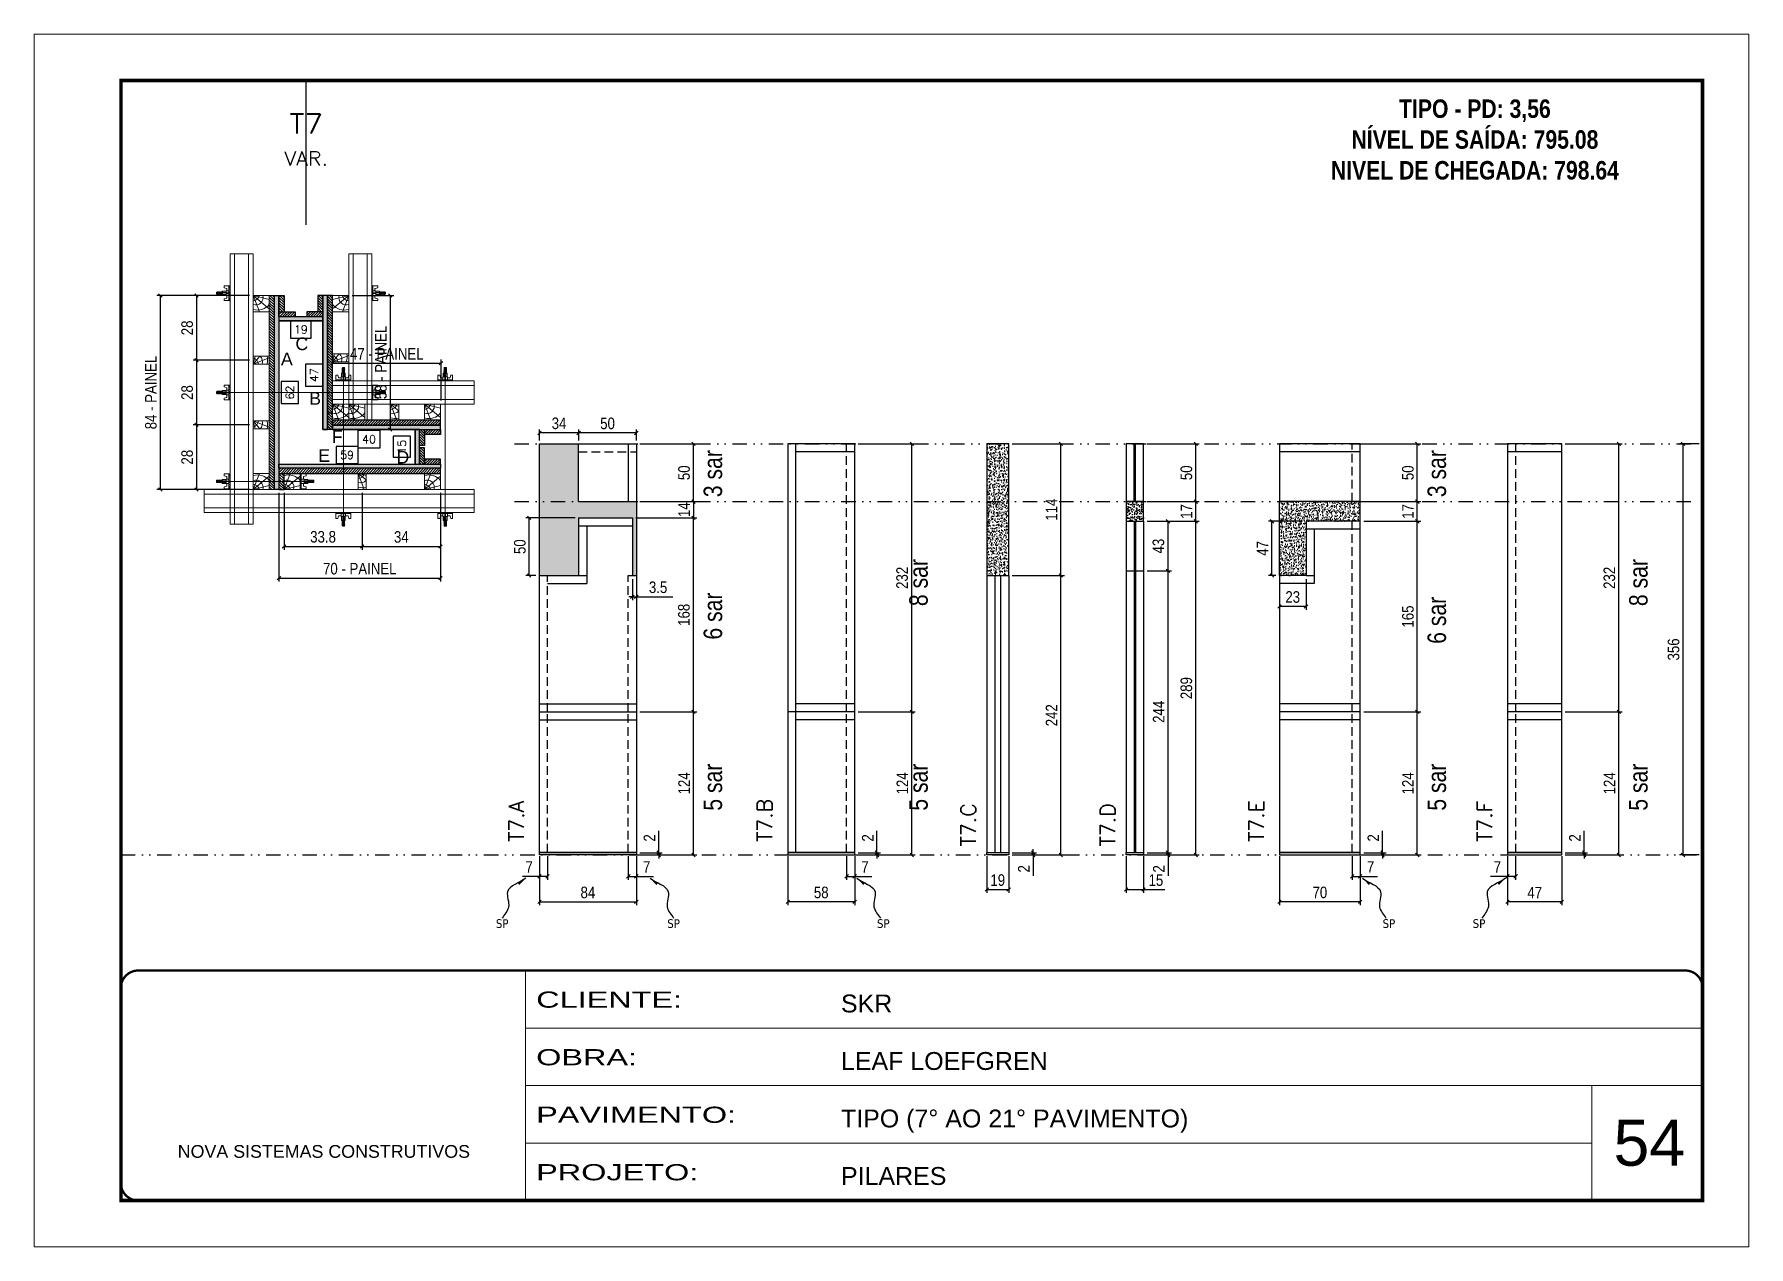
# Model space of a CAD drawing. Extents: x 14400 to 27878, y -21631 to 6985.
# Drawn here: x 15998 to 17483, y -8997 to -7947 of the extents above; entities that cross this region are included whole.
import ezdxf
from ezdxf.enums import TextEntityAlignment as Align

# ---------------------------------------------------------------- set-up
doc = ezdxf.new("R2010")
doc.units = 0
for name, pattern in [('CONTINUO', [0]), ('DASHED', [0.75, 0.5, -0.25]), ('DIVIDE2', [0.625, 0.25, -0.125, 0, -0.125, 0, -0.125]), ('HIDDEN', [0.375, 0.25, -0.125])]:
    doc.linetypes.add(name, pattern=pattern)
for name, color, linetype, lineweight in [('CARIMBO', 255, 'Continuous', 9), ('Folhas', 255, 'Continuous', 9), ('Hachura', 251, 'Continuous', 9), ('Madeira', 126, 'Continuous', 18), ('Perfil Metálico', 224, 'Continuous', 18), ('SARRAFO DE PRESSAO', 251, 'DASHED', 9), ('Texto Seção', 7, 'Continuous', 15)]:
    doc.layers.add(name, color=color, linetype=linetype, lineweight=lineweight)
for name, color, linetype in [('CHAPA', 1, 'Continuous'), ('COTA', 241, 'Continuous'), ('MEIO_PONT', 93, 'Continuous'), ('NOMENCLATURA', 7, 'Continuous'), ('Nível', 160, 'Continuous'), ('Painéis', 200, 'Continuous'), ('SARR_2.2x7', 40, 'Continuous'), ('SARRAFO', 251, 'Continuous'), ('Sarrafo de Pressão', 42, 'HIDDEN'), ('texto', 7, 'Continuous'), ('Texto de Titulo', 7, 'Continuous'), ('Texto Qtd Sarr', 242, 'Continuous'), ('TEXTO_GERAL', 7, 'Continuous')]:
    doc.layers.add(name, color=color, linetype=linetype)
doc.styles.add('ARIAL', font='arial.ttf')
doc.styles.add('ARIAL_NARROW', font='ARIALN.TTF', dxfattribs={"height": 0.2})
doc.styles.add('COTA TECNICA', font='techl___.ttf', dxfattribs={"height": 10})
doc.styles.add('COTA TECNICA 2X', font='techl___.ttf', dxfattribs={"height": 10})
doc.styles.add('COTA TECNICA-50', font='techl___.ttf', dxfattribs={"height": 10})
doc.styles.add('REGUA-120', font='ROMANS.shx', dxfattribs={"height": 15})
doc.styles.add('ROMANC', font='techb___.ttf', dxfattribs={"height": 2.5})
doc.styles.add('ROMANS', font='romans.shx')
doc.styles.get("Standard").update_dxf_attribs({"font": 'arial.ttf'})
doc.styles.add('Tecnologia', font='')
doc.styles.get('Tecnologia').set_extended_font_data('Forgotten Futurist')
doc.dimstyles.new('COTA PAINEL-50', dxfattribs={"dimtxt": 10, "dimasz": 3, "dimexe": 3, "dimexo": 3, "dimgap": 3, "dimtad": 1, "dimdec": 1, "dimzin": 12, "dimdsep": 46, "dimtxsty": 'COTA TECNICA-50', "dimblk1": 'OBLIQUE', "dimblk2": 'OBLIQUE', "dimsah": 1, "dimcen": 0.9, "dimclrd": 4, "dimclre": 4, "dimclrt": 240, "dimadec": 1, "dimazin": 3, "dimtfac": 1, "dimtdec": 1, "dimtmove": 0, "dimatfit": 3, "dimfxl": 1, "dimtolj": 1, "dimtzin": 12, "dimarcsym": 0})
doc.dimstyles.new('PAINEL', dxfattribs={"dimtxt": 10, "dimasz": 3, "dimexe": 3, "dimexo": 3, "dimgap": 3, "dimtad": 1, "dimdec": 1, "dimzin": 12, "dimdsep": 46, "dimtxsty": 'COTA TECNICA', "dimblk1": 'OBLIQUE', "dimblk2": 'OBLIQUE', "dimsah": 1, "dimcen": 0.9, "dimclrd": 4, "dimclre": 4, "dimclrt": 240, "dimadec": 1, "dimazin": 3, "dimtfac": 1, "dimtdec": 1, "dimtmove": 0, "dimatfit": 3, "dimfxl": 1, "dimtolj": 1, "dimtzin": 12, "dimarcsym": 0})
doc.dimstyles.new('SECAO PILAR', dxfattribs={"dimtxt": 10, "dimasz": 3, "dimexe": 3, "dimexo": 3, "dimgap": 3, "dimtad": 1, "dimdec": 1, "dimlfac": 0.5, "dimzin": 12, "dimdsep": 46, "dimtxsty": 'COTA TECNICA 2X', "dimblk1": 'OBLIQUE', "dimblk2": 'OBLIQUE', "dimsah": 1, "dimcen": 0.9, "dimclrd": 256, "dimclre": 256, "dimclrt": 256, "dimadec": 1, "dimazin": 3, "dimtfac": 1, "dimtdec": 1, "dimtmove": 0, "dimatfit": 3, "dimfxl": 1, "dimtolj": 1, "dimtzin": 12, "dimarcsym": 0})
doc.dimstyles.new('SECÇÃO 2', dxfattribs={"dimtxt": 7, "dimasz": 6, "dimexe": 0.18, "dimexo": 2, "dimgap": -4, "dimtad": 3, "dimdec": 1, "dimlfac": 0.5, "dimzin": 12, "dimdsep": 46, "dimtxsty": 'ROMANS', "dimblk": 'ARCHTICK', "dimcen": 0.09, "dimse1": 1, "dimse2": 1, "dimsd1": 1, "dimsd2": 1, "dimclrd": 180, "dimclre": 5, "dimclrt": 1, "dimadec": 0, "dimazin": 3, "dimtfac": 1, "dimtdec": 1, "dimtofl": 0, "dimtmove": 0, "dimatfit": 3, "dimldrblk": 'ARCHTICK', "dimfxl": 1, "dimtolj": 1, "dimtzin": 0, "dimarcsym": 0})
doc.dimstyles.get("Standard").update_dxf_attribs({"dimtxt": 0.18, "dimasz": 0.18, "dimexe": 0.18, "dimexo": 0.0625, "dimgap": 0.09, "dimtad": 0, "dimtih": 1, "dimtoh": 1, "dimdec": 4, "dimzin": 0, "dimdsep": 46, "dimtxsty": 'Standard', "dimcen": 0.09, "dimadec": 0, "dimazin": 0, "dimtfac": 1, "dimtdec": 4, "dimtofl": 0, "dimtmove": 0, "dimatfit": 3, "dimfxl": 1, "dimtolj": 1, "dimtzin": 0, "dimarcsym": 0})
pattern_1 = [(315, (39058.3248, -17455.7279), (1.12253202, 1.12253202), [])]
pattern_2 = [(45, (25619.8684, 14578.0321), (-1.12253202, 1.12253202), [])]
pattern_3 = [(225, (6902.9648, -31115.1842), (1.12253202, -1.12253202), [])]
pattern_4 = [(135, (-6858.4915, 922.1758), (-1.12253202, -1.12253202), [])]
pattern_5 = [(315, (39049.9248, -17455.7279), (1.12253202, 1.12253202), [])]

msp = doc.modelspace()

# ---------------------------------------------------------------- texts
at = {"layer": 'CARIMBO', "style": 'ARIAL'}
msp.add_text('54', height=40, dxfattribs=at).set_placement((17366.328, -8926.605))
at = {"layer": 'NOMENCLATURA', "style": 'ARIAL_NARROW'}
for s, p in [('3 sar', (16594.238, -8347.639)), ('3 sar', (17221.284, -8347.639)), ('8 sar', (16772.335, -8441.97)), ('8 sar', (17395.87, -8441.97)), ('6 sar', (16594.238, -8470.961)), ('6 sar', (17221.284, -8474.642)), ('5 sar', (16594.238, -8619.142)), ('5 sar', (16772.335, -8619.142)), ('5 sar', (17221.284, -8619.142)), ('5 sar', (17395.87, -8619.142))]:
    msp.add_text(s, height=16, rotation=90, dxfattribs=at).set_placement(p)
at = {"layer": 'NOMENCLATURA', "color": 2, "insert": (17246.306, -8003.164), "char_height": 16, "attachment_point": 2, "style": 'ROMANC'}
msp.add_mtext_dynamic_manual_height_columns('TIPO - PD: 3,56\\PNÍVEL DE SAÍDA: 795.08\\PNIVEL DE CHEGADA: 798.64', width=432.35115, gutter_width=1, heights=[0], dxfattribs=at)
at = {"layer": 'texto', "color": 0, "char_height": 7.5, "attachment_point": 5}
for insert in [(16403.748, -8716.957), (16552.243, -8716.957), (16733.869, -8716.957), (17171.818, -8716.957), (17249.85, -8716.957)]:
    msp.add_mtext('{\\fTahoma|b0|i0|c0|p34;\\C4;SP}', dxfattribs=dict(at, insert=insert))
at = {"layer": 'Texto Seção', "char_height": 13, "attachment_point": 7, "rotation": 90, "style": 'REGUA-120'}
for s, insert, width in [('T7.A', (16422.525, -8646.215), 285.32988), ('T7.B', (16637.622, -8646.215), 285.32988), ('T7.E', (17063.57, -8646.215), 285.32988), ('T7.F', (17261.156, -8646.215), 285.32988), ('T7.C', (16814.004, -8650.054), 370.6998), ('T7.D', (16934.826, -8650.054), 370.6998)]:
    msp.add_mtext(s, dxfattribs=dict(at, insert=insert, width=width))
at = {"layer": 'TEXTO_GERAL', "style": 'ARIAL'}
for s, p in [('C', (16230.209, -8214.772)), ('A', (16217.233, -8227.932)), ('B', (16241.667, -8262.072)), ('F', (16260.933, -8295.243)), ('E', (16249.566, -8311.549)), ('D', (16317.688, -8312.964))]:
    msp.add_text(s, height=11, dxfattribs=at).set_placement(p, align=Align.MIDDLE_CENTER)

# ---------------------------------------------------------------- blocks, each defined once
blk = doc.blocks.new('9999999999')
at = {"color": 30, "linetype": 'CONTINUO'}
for p, q in [((98564.6, 34230.2), (98564.6, 34429.4)), ((98564.6, 34379.6), (99584, 34379.6)), ((98564.6, 34329.8), (99488, 34329.8)), ((99584, 34329.8), (99488, 34329.8)), ((99488, 34329.8), (99488, 34230.2)), ((98564.6, 34280), (99488, 34280))]:
    blk.add_line(p, q, dxfattribs=at)
at = {"color": 30, "linetype": 'CONTINUO', "const_width": 2}
blk.add_lwpolyline([(99584, 34230.2), (99584, 34414.4, 0.414214), (99569, 34429.4), (98229, 34429.4, 0.414214), (98214, 34414.4), (98214, 34245.2, 0.414214), (98229, 34230.2), (99584, 34230.2)], format="xyb", dxfattribs=at)
at = {"layer": 'Folhas'}
blk.add_lwpolyline([(98139, 34190.2), (99624, 34190.2), (99624, 35240.2), (98139, 35240.2)], close=True, dxfattribs=at)
at = {"layer": 'Folhas', "color": 30, "const_width": 3}
blk.add_lwpolyline([(98214, 34230.2), (99584, 34230.2), (99584, 35200.2), (98214, 35200.2)], close=True, dxfattribs=at)
at = {"color": 7, "linetype": 'Continuous', "ltscale": 5, "style": 'ARIAL'}
for s, height, p in [('SKR', 15.48, (98837.7, 34393.1)), ('LEAF LOEFGREN', 15.483, (98837.7, 34343.3)), ('TIPO (7° AO 21° PAVIMENTO)', 15.483, (98837.7, 34293.5)), ('NOVA SISTEMAS CONSTRUTIVOS', 11.059, (98263.2, 34267.2)), ('PILARES', 15.48, (98837.7, 34243.7))]:
    blk.add_text(s, height=height, dxfattribs=at).set_placement(p)
at = {"layer": 'Folhas', "color": 7, "style": 'Tecnologia', "width": 1.5}
for s, p in [('CLIENTE:', (98573.7, 34397.2)), ('OBRA:', (98573.7, 34347.3)), ('PAVIMENTO:', (98573.7, 34297.5)), ('PROJETO:', (98573.7, 34247.7))]:
    blk.add_text(s, height=14, dxfattribs=at).set_placement(p)
blk = doc.blocks.new('PONTALETE')
at = {"layer": 'Madeira'}
for q in [(2.71, 7), (7, 5.76), (7, 1.74)]:
    blk.add_line((0, 0), q, dxfattribs=at)
blk.add_lwpolyline([(0, 0), (7, 0), (7, 7), (0, 7)], close=True, dxfattribs=at)
for centre, radius, start, end in [((2.04, 0.06), 6.23, 37.28179, 109.09128), ((1.09, 0.9), 3.19, 343.60304, 109.98471), ((-0.21, -0.78), 3.09, 14.63219, 86.0383)]:
    blk.add_arc(centre, radius, start, end, dxfattribs=at)
blk = doc.blocks.new('*D2546')
at = {"layer": 'COTA', "color": 180, "lineweight": -2, "transparency": 16777216}
for p, q in [((16227.4, -8247.5), (16212.4, -8247.5)), ((16212.4, -8247.5), (16212.4, -8266.5)), ((16227.4, -8266.5), (16227.4, -8247.5)), ((16212.4, -8266.5), (16227.4, -8266.5))]:
    blk.add_line(p, q, dxfattribs=at)
at = {"layer": 'Defpoints', "color": 0, "transparency": 16777216}
for p in [(16210.4, -8195), (16210.4, -8319), (16231.4, -8319)]:
    blk.add_point(p, dxfattribs=at)
at = {"layer": 'COTA', "color": 1, "transparency": 16777216, "insert": (16219.9, -8257), "char_height": 7, "attachment_point": 5, "rotation": 90, "style": 'ROMANS'}
blk.add_mtext('\\A1;62', dxfattribs=at)
blk = doc.blocks.new('_ArchTick')
at = {"color": 0, "linetype": 'ByBlock', "const_width": 0.15}
blk.add_lwpolyline([(-0.5, -0.5), (0.5, 0.5)], dxfattribs=at)
blk = doc.blocks.new('*D2547')
at = {"layer": 'COTA', "color": 180, "lineweight": -2, "transparency": 16777216}
for p, q in [((16278.9, -8303.6), (16259.9, -8303.6)), ((16259.9, -8303.6), (16259.9, -8318.6)), ((16278.9, -8318.6), (16278.9, -8303.6)), ((16259.9, -8318.6), (16278.9, -8318.6))]:
    blk.add_line(p, q, dxfattribs=at)
at = {"layer": 'Defpoints', "color": 0, "transparency": 16777216}
for p in [(16210.4, -8319), (16328.4, -8319), (16328.4, -8322.6)]:
    blk.add_point(p, dxfattribs=at)
at = {"layer": 'COTA', "color": 1, "transparency": 16777216, "insert": (16269.4, -8311.1), "char_height": 7, "attachment_point": 5, "style": 'ROMANS'}
blk.add_mtext('\\A1;59', dxfattribs=at)
blk = doc.blocks.new('*D2548')
at = {"layer": 'COTA', "color": 180, "lineweight": -2, "transparency": 16777216}
for p, q in [((16298.1, -8290), (16278.8, -8290)), ((16278.8, -8290), (16278.8, -8305)), ((16298.1, -8305), (16298.1, -8290)), ((16278.8, -8305), (16298.1, -8305))]:
    blk.add_line(p, q, dxfattribs=at)
at = {"layer": 'Defpoints', "color": 0, "transparency": 16777216}
for p in [(16248.4, -8289), (16328.4, -8289), (16328.4, -8309)]:
    blk.add_point(p, dxfattribs=at)
at = {"layer": 'COTA', "color": 1, "transparency": 16777216, "insert": (16288.4, -8297.5), "char_height": 7, "attachment_point": 5, "style": 'ROMANS'}
blk.add_mtext('\\A1;40', dxfattribs=at)
blk = doc.blocks.new('*D2549')
at = {"layer": 'COTA', "color": 180, "lineweight": -2, "transparency": 16777216}
for p, q in [((16248.4, -8232.3), (16233.4, -8232.3)), ((16233.4, -8232.3), (16233.4, -8251.6)), ((16248.4, -8251.6), (16248.4, -8232.3)), ((16233.4, -8251.6), (16248.4, -8251.6))]:
    blk.add_line(p, q, dxfattribs=at)
at = {"layer": 'Defpoints', "color": 0, "transparency": 16777216}
for p in [(16248.4, -8195), (16248.4, -8289), (16252.4, -8289)]:
    blk.add_point(p, dxfattribs=at)
at = {"layer": 'COTA', "color": 1, "transparency": 16777216, "insert": (16240.9, -8242), "char_height": 7, "attachment_point": 5, "rotation": 90, "style": 'ROMANS'}
blk.add_mtext('\\A1;47', dxfattribs=at)
blk = doc.blocks.new('*D2550')
at = {"layer": 'COTA', "color": 180, "lineweight": -2, "transparency": 16777216}
for p, q in [((16324.4, -8294.8), (16309.4, -8294.8)), ((16309.4, -8294.8), (16309.4, -8313.1)), ((16324.4, -8313.1), (16324.4, -8294.8)), ((16309.4, -8313.1), (16324.4, -8313.1))]:
    blk.add_line(p, q, dxfattribs=at)
at = {"layer": 'Defpoints', "color": 0, "transparency": 16777216}
for p in [(16328.4, -8289), (16328.4, -8289), (16328.4, -8319)]:
    blk.add_point(p, dxfattribs=at)
at = {"layer": 'COTA', "color": 1, "transparency": 16777216, "insert": (16316.9, -8304), "char_height": 7, "attachment_point": 5, "rotation": 90, "style": 'ROMANS'}
blk.add_mtext('\\A1;15', dxfattribs=at)
blk = doc.blocks.new('*D2551')
at = {"layer": 'COTA', "color": 180, "lineweight": -2, "transparency": 16777216}
for p, q in [((16238.4, -8194.9), (16220.4, -8194.9)), ((16220.4, -8194.9), (16220.4, -8209.9)), ((16238.4, -8209.9), (16238.4, -8194.9)), ((16220.4, -8209.9), (16238.4, -8209.9))]:
    blk.add_line(p, q, dxfattribs=at)
at = {"layer": 'Defpoints', "color": 0, "transparency": 16777216}
for p in [(16210.4, -8195), (16248.4, -8195), (16210.4, -8213.9)]:
    blk.add_point(p, dxfattribs=at)
at = {"layer": 'COTA', "color": 1, "transparency": 16777216, "insert": (16229.4, -8202.4), "char_height": 7, "attachment_point": 5, "style": 'ROMANS'}
blk.add_mtext('\\A1;19', dxfattribs=at)
blk = doc.blocks.new('C')
at = {"layer": 'Hachura', "color": 0}
for p, q in [((0, 3.22), (0, -3.22)), ((0.45, 3.22), (0, 3.22)), ((0.46, 3.16), (0, 3.16)), ((0.46, 3.05), (0, 3.05)), ((0.46, 2.88), (0, 2.88)), ((0, 2.75), (0, -1.16)), ((0.46, 2.65), (0, 2.65)), ((0.46, 2.23), (0, 2.23)), ((0.46, 1.51), (0, 1.51)), ((0.39, 0.49), (0.17, 0.49)), ((0.45, -3.23), (0.45, 3.22)), ((0.45, 3.22), (2.58, 3.22)), ((1.74, 0.97), (0.45, 0.97)), ((1.45, 0.1), (0.45, 0.1)), ((1.35, 1.94), (1.35, 0.96)), ((2.58, 2.39), (1.47, 2.09)), ((1.74, -0.97), (1.74, 0.97)), ((1.74, 0.97), (1.74, 0.84)), ((1.74, 0.97), (1.74, 0.84)), ((1.74, 0.84), (3.35, 0.84)), ((3.35, 0.45), (1.74, 0.45)), ((2.58, 3.22), (2.58, 2.39)), ((3.32, 0.84), (3.32, -0.84)), ((3.35, 0.84), (3.35, -0.84)), ((3.68, 0.45), (3.35, 0.45)), ((3.84, -0.52), (3.35, 0.45)), ((3.35, 0.06), (3.67, -0.57)), ((3.68, 0.45), (4.16, -0.52)), ((3.72, 0.5), (4.25, -0.57)), ((4.37, -0.55), (3.83, 0.53)), ((4.15, 0.45), (3.93, 0.45)), ((4.42, -0.52), (3.93, 0.45)), ((4.15, 0.45), (4.26, 0.45)), ((4.26, 0.45), (4.74, -0.52)), ((4.3, 0.5), (4.83, -0.57)), ((4.95, -0.55), (4.41, 0.53)), ((4.51, 0.45), (4.84, 0.45)), ((5, -0.52), (4.51, 0.45)), ((4.84, 0.45), (5.32, -0.52)), ((4.88, 0.5), (5.41, -0.57)), ((5.53, -0.55), (4.99, 0.53)), ((5.58, -0.52), (5.09, 0.45)), ((5.42, 0.45), (5.09, 0.45)), ((5.58, -0.52), (5.09, 0.45)), ((5.42, 0.45), (5.74, -0.19)), ((5.46, 0.5), (5.74, -0.07)), ((5.74, 0.19), (5.57, 0.53)), ((5.74, 0.32), (5.68, 0.45)), ((5.68, 0.45), (5.74, 0.45)), ((5.74, 0.45), (5.9, 0.29)), ((5.74, 0.45), (5.74, -0.52)), ((5.9, -0.36), (5.9, 0.29)), ((0.45, 0), (0, 0)), ((0.46, -1.52), (0, -1.52)), ((0.46, -2.23), (0, -2.23)), ((0.46, -2.65), (0, -2.65)), ((0.46, -2.88), (0, -2.88)), ((0.46, -3.05), (0, -3.05)), ((0.46, -3.16), (0, -3.16)), ((0, -3.22), (2.57, -3.22)), ((0.08, -0.48), (0.29, -0.48)), ((0.29, -0.48), (0.4, -0.48)), ((0.45, 0), (0.45, -0.97)), ((0.45, -0.16), (1.45, -0.16)), ((0.45, -0.65), (0.45, -0.32)), ((0.45, -3.23), (0.45, -0.65)), ((0.45, -0.97), (1.74, -0.97)), ((1.35, -1.94), (1.35, -0.97)), ((2.58, -2.39), (1.47, -2.1)), ((3.35, -0.32), (1.74, -0.32)), ((3.35, -0.84), (1.74, -0.84)), ((2.58, -3.23), (2.58, -2.39)), ((3.35, -0.07), (3.58, -0.52)), ((3.35, -0.52), (3.58, -0.52)), ((3.84, -0.52), (4.16, -0.52)), ((4.42, -0.52), (4.74, -0.52)), ((4.63, -0.52), (4.74, -0.52)), ((5, -0.52), (5.32, -0.52)), ((5.58, -0.52), (5.74, -0.52)), ((5.74, -0.52), (5.9, -0.36)), ((5.74, -0.52), (5.74, -0.52))]:
    blk.add_line(p, q, dxfattribs=at)
for centre, radius, start, end in [((1.52, 1.94), 0.161, 104.74356, 180), ((1.44, -0.03), 0.129, 272.69497, 87.30503), ((3.81, 0.39), 0.143, 25.56881, 154.43119), ((4.39, 0.39), 0.143, 25.56881, 154.43119), ((4.97, 0.39), 0.143, 25.56881, 154.43119), ((5.55, 0.39), 0.143, 25.56881, 154.43119), ((0.17, -0.37), 0.174, 221.74404, 317.85924), ((1.52, -1.94), 0.161, 180, 255.25644), ((3.71, -0.4), 0.174, 222.14076, 318.25596), ((4.29, -0.4), 0.174, 222.14076, 318.25596), ((4.87, -0.4), 0.174, 222.14076, 318.25596), ((5.45, -0.4), 0.174, 222.14076, 318.25596), ((5.61, -0.4), 0.174, 317.85924, 318.25596)]:
    blk.add_arc(centre, radius, start, end, dxfattribs=at)
blk = doc.blocks.new('titulo1')
at = {"layer": 'Defpoints', "color": 252, "linetype": 'HIDDEN', "ltscale": 2}
blk.add_line((0, 0), (0, 125), dxfattribs=at)
at = {"layer": 'Defpoints', "style": 'ROMANS', "oblique": 15}
blk.add_attdef('FOLHA', text='', height=10, dxfattribs=at).set_placement((0, 15.6), align=Align.MIDDLE_CENTER)
at = {"layer": 'Texto Qtd Sarr', "color": 3, "style": 'ROMANS', "oblique": 15}
for tag, height, p in [('TITULO', 17, (0, 71.4)), ('SEÇÃO', 12, (0, 41.5))]:
    blk.add_attdef(tag, text='', height=height, dxfattribs=at).set_placement(p, align=Align.MIDDLE_CENTER)
blk = doc.blocks.new('_Oblique')
at = {"color": 0, "linetype": 'ByBlock', "lineweight": -2}
blk.add_line((-0.5, -0.5), (0.5, 0.5), dxfattribs=at)
blk = doc.blocks.new('*D2552')
at = {"layer": 'COTA', "lineweight": -2, "transparency": 16777216}
for p, q in [((16185, -8173), (16104.6, -8173)), ((16107.6, -8173), (16107.6, -8341)), ((16185, -8341), (16104.6, -8341))]:
    blk.add_line(p, q, dxfattribs=at)
at = {"layer": 'Defpoints', "color": 0, "transparency": 16777216}
for p in [(16188, -8173), (16107.6, -8341), (16188, -8341)]:
    blk.add_point(p, dxfattribs=at)
at = {"layer": 'COTA', "lineweight": -2, "transparency": 16777216, "xscale": 3, "yscale": 3, "zscale": 3}
for p, rotation in [((16107.6, -8173), 90), ((16107.6, -8341), 270)]:
    blk.add_blockref('_Oblique', p, dxfattribs=dict(at, rotation=rotation))
at = {"layer": 'COTA', "transparency": 16777216, "insert": (16099.5, -8257), "char_height": 10, "attachment_point": 5, "rotation": 90, "style": 'COTA TECNICA 2X'}
blk.add_mtext('\\A1;84 - PAINEL', dxfattribs=at)
blk = doc.blocks.new('*D2553')
at = {"layer": 'COTA', "lineweight": -2, "transparency": 16777216}
for p, q in [((16210.4, -8344), (16210.4, -8420.7)), ((16350.4, -8344), (16350.4, -8420.7)), ((16210.4, -8417.7), (16350.4, -8417.7))]:
    blk.add_line(p, q, dxfattribs=at)
at = {"layer": 'Defpoints', "color": 0, "transparency": 16777216}
for p in [(16210.4, -8341), (16350.4, -8341), (16350.4, -8417.7)]:
    blk.add_point(p, dxfattribs=at)
at = {"layer": 'COTA', "lineweight": -2, "transparency": 16777216, "xscale": 3, "yscale": 3, "zscale": 3, "rotation": 180}
blk.add_blockref('_Oblique', (16210.4, -8417.7), dxfattribs=at)
at = {"layer": 'COTA', "lineweight": -2, "transparency": 16777216, "xscale": 3, "yscale": 3, "zscale": 3}
blk.add_blockref('_Oblique', (16350.4, -8417.7), dxfattribs=at)
at = {"layer": 'COTA', "transparency": 16777216, "insert": (16280.4, -8409.6), "char_height": 10, "attachment_point": 5, "style": 'COTA TECNICA 2X'}
blk.add_mtext('\\A1;70 - PAINEL', dxfattribs=at)
blk = doc.blocks.new('*D2554')
at = {"layer": 'COTA', "lineweight": -2, "transparency": 16777216}
for p, q in [((16273.8, -8173), (16309.8, -8173)), ((16306.8, -8173), (16306.8, -8289)), ((16259.8, -8289), (16309.8, -8289))]:
    blk.add_line(p, q, dxfattribs=at)
at = {"layer": 'Defpoints', "color": 0, "transparency": 16777216}
for p in [(16270.8, -8173), (16256.8, -8289), (16306.8, -8289)]:
    blk.add_point(p, dxfattribs=at)
at = {"layer": 'COTA', "lineweight": -2, "transparency": 16777216, "xscale": 3, "yscale": 3, "zscale": 3}
for p, rotation in [((16306.8, -8173), 90), ((16306.8, -8289), 270)]:
    blk.add_blockref('_Oblique', p, dxfattribs=dict(at, rotation=rotation))
at = {"layer": 'COTA', "transparency": 16777216, "insert": (16298.7, -8231), "char_height": 10, "attachment_point": 5, "rotation": 90, "style": 'COTA TECNICA 2X'}
blk.add_mtext('\\A1;58 - PAINEL', dxfattribs=at)
blk = doc.blocks.new('*D2560')
at = {"layer": 'COTA', "lineweight": -2, "transparency": 16777216}
for p, q in [((16256.8, -8244), (16256.8, -8228.5)), ((16256.8, -8231.5), (16350.8, -8231.5)), ((16350.8, -8264), (16350.8, -8228.5))]:
    blk.add_line(p, q, dxfattribs=at)
at = {"layer": 'Defpoints', "color": 0, "transparency": 16777216}
for p in [(16350.8, -8231.5), (16256.8, -8247), (16350.8, -8267)]:
    blk.add_point(p, dxfattribs=at)
at = {"layer": 'COTA', "lineweight": -2, "transparency": 16777216, "xscale": 3, "yscale": 3, "zscale": 3, "rotation": 180}
blk.add_blockref('_Oblique', (16256.8, -8231.5), dxfattribs=at)
at = {"layer": 'COTA', "lineweight": -2, "transparency": 16777216, "xscale": 3, "yscale": 3, "zscale": 3}
blk.add_blockref('_Oblique', (16350.8, -8231.5), dxfattribs=at)
at = {"layer": 'COTA', "transparency": 16777216, "insert": (16303.8, -8223.4), "char_height": 10, "attachment_point": 5, "style": 'COTA TECNICA 2X'}
blk.add_mtext('\\A1;47 - PAINEL', dxfattribs=at)
blk = doc.blocks.new('MEIO PONTALETE')
at = {"layer": 'Madeira'}
for q in [(2.71, 7), (3.5, 2.88), (3.5, 0.87)]:
    blk.add_line((0, 0), q, dxfattribs=at)
blk.add_lwpolyline([(0, 0), (3.5, 0), (3.5, 7), (0, 7)], close=True, dxfattribs=at)
for centre, radius, start, end in [((2.04, 0.06), 6.23, 76.44987, 109.09128), ((1.09, 0.9), 3.19, 40.90626, 109.98471), ((-0.21, -0.78), 3.09, 14.63219, 86.0383)]:
    blk.add_arc(centre, radius, start, end, dxfattribs=at)
blk = doc.blocks.new('*D2559')
at = {"layer": 'COTA', "lineweight": -2, "transparency": 16777216}
for p, q in [((16185, -8173), (16136, -8173)), ((16139, -8173), (16139, -8229)), ((16185, -8229), (16136, -8229))]:
    blk.add_line(p, q, dxfattribs=at)
at = {"layer": 'Defpoints', "color": 0, "transparency": 16777216}
for p in [(16188, -8173), (16139, -8229), (16188, -8229)]:
    blk.add_point(p, dxfattribs=at)
at = {"layer": 'COTA', "lineweight": -2, "transparency": 16777216, "xscale": 3, "yscale": 3, "zscale": 3}
for p, rotation in [((16139, -8173), 90), ((16139, -8229), 270)]:
    blk.add_blockref('_Oblique', p, dxfattribs=dict(at, rotation=rotation))
at = {"layer": 'COTA', "transparency": 16777216, "insert": (16130.9, -8201), "char_height": 10, "attachment_point": 5, "rotation": 90, "style": 'COTA TECNICA 2X'}
blk.add_mtext('\\A1;28', dxfattribs=at)
blk = doc.blocks.new('*D2555')
at = {"layer": 'COTA', "lineweight": -2, "transparency": 16777216}
for p, q in [((16185, -8229), (16136, -8229)), ((16139, -8229), (16139, -8285)), ((16185, -8285), (16136, -8285))]:
    blk.add_line(p, q, dxfattribs=at)
at = {"layer": 'Defpoints', "color": 0, "transparency": 16777216}
for p in [(16188, -8229), (16139, -8285), (16188, -8285)]:
    blk.add_point(p, dxfattribs=at)
at = {"layer": 'COTA', "lineweight": -2, "transparency": 16777216, "xscale": 3, "yscale": 3, "zscale": 3}
for p, rotation in [((16139, -8229), 90), ((16139, -8285), 270)]:
    blk.add_blockref('_Oblique', p, dxfattribs=dict(at, rotation=rotation))
at = {"layer": 'COTA', "transparency": 16777216, "insert": (16130.9, -8257), "char_height": 10, "attachment_point": 5, "rotation": 90, "style": 'COTA TECNICA 2X'}
blk.add_mtext('\\A1;28', dxfattribs=at)
blk = doc.blocks.new('*D2556')
at = {"layer": 'COTA', "lineweight": -2, "transparency": 16777216}
for p, q in [((16185, -8285), (16136, -8285)), ((16139, -8285), (16139, -8341)), ((16165, -8341), (16136, -8341))]:
    blk.add_line(p, q, dxfattribs=at)
at = {"layer": 'Defpoints', "color": 0, "transparency": 16777216}
for p in [(16188, -8285), (16139, -8341), (16168, -8341)]:
    blk.add_point(p, dxfattribs=at)
at = {"layer": 'COTA', "lineweight": -2, "transparency": 16777216, "xscale": 3, "yscale": 3, "zscale": 3}
for p, rotation in [((16139, -8285), 90), ((16139, -8341), 270)]:
    blk.add_blockref('_Oblique', p, dxfattribs=dict(at, rotation=rotation))
at = {"layer": 'COTA', "transparency": 16777216, "insert": (16130.9, -8313), "char_height": 10, "attachment_point": 5, "rotation": 90, "style": 'COTA TECNICA 2X'}
blk.add_mtext('\\A1;28', dxfattribs=at)
blk = doc.blocks.new('*D2557')
at = {"layer": 'COTA', "lineweight": -2, "transparency": 16777216}
for p, q in [((16214.8, -8344), (16214.8, -8393.3)), ((16282.4, -8344), (16282.4, -8393.3)), ((16214.8, -8390.3), (16282.4, -8390.3))]:
    blk.add_line(p, q, dxfattribs=at)
at = {"layer": 'Defpoints', "color": 0, "transparency": 16777216}
for p in [(16214.8, -8341), (16282.4, -8341), (16282.4, -8390.3)]:
    blk.add_point(p, dxfattribs=at)
at = {"layer": 'COTA', "lineweight": -2, "transparency": 16777216, "xscale": 3, "yscale": 3, "zscale": 3, "rotation": 180}
blk.add_blockref('_Oblique', (16214.8, -8390.3), dxfattribs=at)
at = {"layer": 'COTA', "lineweight": -2, "transparency": 16777216, "xscale": 3, "yscale": 3, "zscale": 3}
blk.add_blockref('_Oblique', (16282.4, -8390.3), dxfattribs=at)
at = {"layer": 'COTA', "transparency": 16777216, "insert": (16248.6, -8382), "char_height": 10, "attachment_point": 5, "style": 'COTA TECNICA 2X'}
blk.add_mtext('\\A1;33.8', dxfattribs=at)
blk = doc.blocks.new('*D2558')
at = {"layer": 'COTA', "lineweight": -2, "transparency": 16777216}
for p, q in [((16282.4, -8344), (16282.4, -8393.3)), ((16350.4, -8344), (16350.4, -8393.3)), ((16282.4, -8390.3), (16350.4, -8390.3))]:
    blk.add_line(p, q, dxfattribs=at)
at = {"layer": 'Defpoints', "color": 0, "transparency": 16777216}
for p in [(16282.4, -8341), (16350.4, -8341), (16350.4, -8390.3)]:
    blk.add_point(p, dxfattribs=at)
at = {"layer": 'COTA', "lineweight": -2, "transparency": 16777216, "xscale": 3, "yscale": 3, "zscale": 3, "rotation": 180}
blk.add_blockref('_Oblique', (16282.4, -8390.3), dxfattribs=at)
at = {"layer": 'COTA', "lineweight": -2, "transparency": 16777216, "xscale": 3, "yscale": 3, "zscale": 3}
blk.add_blockref('_Oblique', (16350.4, -8390.3), dxfattribs=at)
at = {"layer": 'COTA', "transparency": 16777216, "insert": (16316.4, -8382.1), "char_height": 10, "attachment_point": 5, "style": 'COTA TECNICA 2X'}
blk.add_mtext('\\A1;34', dxfattribs=at)
blk = doc.blocks.new('*D2564')
at = {"layer": 'COTA', "color": 4, "lineweight": -2, "transparency": 16777216}
for p, q in [((16436, -8658.5), (16436, -8701.1)), ((16520, -8658.5), (16520, -8701.1)), ((16436, -8698.1), (16520, -8698.1))]:
    blk.add_line(p, q, dxfattribs=at)
at = {"layer": 'Defpoints', "color": 0, "transparency": 16777216}
for p in [(16436, -8655.5), (16520, -8655.5), (16520, -8698.1)]:
    blk.add_point(p, dxfattribs=at)
at = {"layer": 'COTA', "color": 4, "lineweight": -2, "transparency": 16777216, "xscale": 3, "yscale": 3, "zscale": 3, "rotation": 180}
blk.add_blockref('_Oblique', (16436, -8698.1), dxfattribs=at)
at = {"layer": 'COTA', "color": 4, "lineweight": -2, "transparency": 16777216, "xscale": 3, "yscale": 3, "zscale": 3}
blk.add_blockref('_Oblique', (16520, -8698.1), dxfattribs=at)
at = {"layer": 'COTA', "color": 240, "transparency": 16777216, "insert": (16478, -8690), "char_height": 10, "attachment_point": 5, "style": 'COTA TECNICA'}
blk.add_mtext('\\A1;84', dxfattribs=at)
blk = doc.blocks.new('*D2565')
at = {"layer": 'COTA', "color": 4, "lineweight": -2, "transparency": 16777216}
for p, q in [((16436, -8660.5), (16436, -8679)), ((16443, -8658.5), (16443, -8679)), ((16436, -8676), (16421.3, -8676)), ((16443, -8676), (16436, -8676))]:
    blk.add_line(p, q, dxfattribs=at)
at = {"layer": 'Defpoints', "color": 0, "transparency": 16777216}
for p in [(16436, -8657.5), (16443, -8655.5), (16436, -8676)]:
    blk.add_point(p, dxfattribs=at)
at = {"layer": 'COTA', "color": 4, "lineweight": -2, "transparency": 16777216, "xscale": 3, "yscale": 3, "zscale": 3, "rotation": 180}
blk.add_blockref('_Oblique', (16436, -8676), dxfattribs=at)
at = {"layer": 'COTA', "color": 4, "lineweight": -2, "transparency": 16777216, "xscale": 3, "yscale": 3, "zscale": 3}
blk.add_blockref('_Oblique', (16443, -8676), dxfattribs=at)
at = {"layer": 'COTA', "color": 240, "transparency": 16777216, "insert": (16427.1, -8667.9), "char_height": 10, "attachment_point": 5, "style": 'COTA TECNICA-50'}
blk.add_mtext('\\A1;7', dxfattribs=at)
blk = doc.blocks.new('*D2566')
at = {"layer": 'COTA', "color": 4, "lineweight": -2, "transparency": 16777216}
for p, q in [((16539.3, -8655.5), (16539.3, -8636.7)), ((16523, -8655.5), (16542.3, -8655.5)), ((16523, -8657.5), (16542.3, -8657.5)), ((16539.3, -8657.5), (16539.3, -8655.5)), ((16539.3, -8657.5), (16539.3, -8660.5))]:
    blk.add_line(p, q, dxfattribs=at)
at = {"layer": 'Defpoints', "color": 0, "transparency": 16777216}
for p in [(16520, -8655.5), (16520, -8657.5), (16539.3, -8657.5)]:
    blk.add_point(p, dxfattribs=at)
at = {"layer": 'COTA', "color": 4, "lineweight": -2, "transparency": 16777216, "xscale": 3, "yscale": 3, "zscale": 3}
for p, rotation in [((16539.3, -8655.5), 270), ((16539.3, -8657.5), 90)]:
    blk.add_blockref('_Oblique', p, dxfattribs=dict(at, rotation=rotation))
at = {"layer": 'COTA', "color": 240, "transparency": 16777216, "insert": (16531.3, -8642.7), "char_height": 10, "attachment_point": 5, "rotation": 90, "style": 'COTA TECNICA-50'}
blk.add_mtext('\\A1;2', dxfattribs=at)
blk = doc.blocks.new('*D2567')
at = {"layer": 'COTA', "color": 4, "linetype": 'ByBlock', "lineweight": -2, "transparency": 16777216}
for p, q in [((16523, -8533.5), (16572.4, -8533.5)), ((16569.4, -8657.5), (16569.4, -8533.5)), ((16523, -8657.5), (16572.4, -8657.5))]:
    blk.add_line(p, q, dxfattribs=at)
at = {"layer": 'Defpoints', "color": 0, "linetype": 'ByBlock', "transparency": 16777216}
for p in [(16520, -8533.5), (16569.4, -8533.5), (16520, -8657.5)]:
    blk.add_point(p, dxfattribs=at)
at = {"layer": 'COTA', "color": 4, "linetype": 'ByBlock', "lineweight": -2, "transparency": 16777216, "xscale": 3, "yscale": 3, "zscale": 3}
for p, rotation in [((16569.4, -8533.5), 90), ((16569.4, -8657.5), 270)]:
    blk.add_blockref('_Oblique', p, dxfattribs=dict(at, rotation=rotation))
at = {"layer": 'COTA', "color": 240, "linetype": 'ByBlock', "transparency": 16777216, "insert": (16561.3, -8595.5), "char_height": 10, "attachment_point": 5, "rotation": 90, "style": 'COTA TECNICA'}
blk.add_mtext('\\A1;124', dxfattribs=at)
blk = doc.blocks.new('*D2562')
at = {"layer": 'COTA', "color": 4, "linetype": 'ByBlock', "lineweight": -2, "transparency": 16777216}
for p, q in [((16523, -8533.5), (16572.4, -8533.5)), ((16569.4, -8657.5), (16569.4, -8533.5)), ((16523, -8657.5), (16572.4, -8657.5))]:
    blk.add_line(p, q, dxfattribs=at)
at = {"layer": 'Defpoints', "color": 0, "linetype": 'ByBlock', "transparency": 16777216}
for p in [(16520, -8533.5), (16569.4, -8533.5), (16520, -8657.5)]:
    blk.add_point(p, dxfattribs=at)
at = {"layer": 'COTA', "color": 4, "linetype": 'ByBlock', "lineweight": -2, "transparency": 16777216, "xscale": 3, "yscale": 3, "zscale": 3}
for p, rotation in [((16569.4, -8533.5), 90), ((16569.4, -8657.5), 270)]:
    blk.add_blockref('_Oblique', p, dxfattribs=dict(at, rotation=rotation))
at = {"layer": 'COTA', "color": 240, "linetype": 'ByBlock', "transparency": 16777216, "insert": (16561.3, -8595.5), "char_height": 10, "attachment_point": 5, "rotation": 90, "style": 'COTA TECNICA'}
blk.add_mtext('\\A1;124', dxfattribs=at)
blk = doc.blocks.new('*D2563')
at = {"layer": 'COTA', "color": 4, "lineweight": -2, "transparency": 16777216}
for p, q in [((16519.5, -8365.5), (16572.4, -8365.5)), ((16569.4, -8533.5), (16569.4, -8365.5)), ((16523, -8533.5), (16572.4, -8533.5))]:
    blk.add_line(p, q, dxfattribs=at)
at = {"layer": 'Defpoints', "color": 0, "transparency": 16777216}
for p in [(16516.5, -8365.5), (16569.4, -8365.5), (16520, -8533.5)]:
    blk.add_point(p, dxfattribs=at)
at = {"layer": 'COTA', "color": 4, "lineweight": -2, "transparency": 16777216, "xscale": 3, "yscale": 3, "zscale": 3}
for p, rotation in [((16569.4, -8365.5), 90), ((16569.4, -8533.5), 270)]:
    blk.add_blockref('_Oblique', p, dxfattribs=dict(at, rotation=rotation))
at = {"layer": 'COTA', "color": 240, "transparency": 16777216, "insert": (16561.2, -8449.5), "char_height": 10, "attachment_point": 5, "rotation": 90, "style": 'COTA TECNICA'}
blk.add_mtext('\\A1;168', dxfattribs=at)
blk = doc.blocks.new('*D2561')
at = {"layer": 'COTA', "color": 4, "lineweight": -2, "transparency": 16777216}
for p, q in [((16513, -8658.5), (16513, -8679)), ((16520, -8660.5), (16520, -8679)), ((16513, -8676), (16520, -8676)), ((16520, -8676), (16534.7, -8676))]:
    blk.add_line(p, q, dxfattribs=at)
at = {"layer": 'Defpoints', "color": 0, "transparency": 16777216}
for p in [(16513, -8655.5), (16520, -8657.5), (16520, -8676)]:
    blk.add_point(p, dxfattribs=at)
at = {"layer": 'COTA', "color": 4, "lineweight": -2, "transparency": 16777216, "xscale": 3, "yscale": 3, "zscale": 3, "rotation": 180}
blk.add_blockref('_Oblique', (16513, -8676), dxfattribs=at)
at = {"layer": 'COTA', "color": 4, "lineweight": -2, "transparency": 16777216, "xscale": 3, "yscale": 3, "zscale": 3}
blk.add_blockref('_Oblique', (16520, -8676), dxfattribs=at)
at = {"layer": 'COTA', "color": 240, "transparency": 16777216, "insert": (16528.9, -8667.9), "char_height": 10, "attachment_point": 5, "style": 'COTA TECNICA-50'}
blk.add_mtext('\\A1;7', dxfattribs=at)
blk = doc.blocks.new('*D2568')
at = {"layer": 'COTA', "color": 4, "lineweight": -2, "transparency": 16777216}
for p, q in [((16523, -8351.5), (16572.4, -8351.5)), ((16569.4, -8351.5), (16569.4, -8365.5)), ((16519.5, -8365.5), (16572.4, -8365.5))]:
    blk.add_line(p, q, dxfattribs=at)
at = {"layer": 'Defpoints', "color": 0, "transparency": 16777216}
for p in [(16520, -8351.5), (16516.5, -8365.5), (16569.4, -8365.5)]:
    blk.add_point(p, dxfattribs=at)
at = {"layer": 'COTA', "color": 4, "lineweight": -2, "transparency": 16777216, "xscale": 3, "yscale": 3, "zscale": 3}
for p, rotation in [((16569.4, -8351.5), 90), ((16569.4, -8365.5), 270)]:
    blk.add_blockref('_Oblique', p, dxfattribs=dict(at, rotation=rotation))
at = {"layer": 'COTA', "color": 240, "transparency": 16777216, "insert": (16561.3, -8358.5), "char_height": 10, "attachment_point": 5, "rotation": 90, "style": 'COTA TECNICA'}
blk.add_mtext('\\A1;14', dxfattribs=at)
blk = doc.blocks.new('*D2569')
at = {"layer": 'COTA', "color": 4, "lineweight": -2, "transparency": 16777216}
for p, q in [((16523, -8301.5), (16572.4, -8301.5)), ((16569.4, -8351.5), (16569.4, -8301.5)), ((16523, -8351.5), (16572.4, -8351.5))]:
    blk.add_line(p, q, dxfattribs=at)
at = {"layer": 'Defpoints', "color": 0, "transparency": 16777216}
for p in [(16520, -8301.5), (16569.4, -8301.5), (16520, -8351.5)]:
    blk.add_point(p, dxfattribs=at)
at = {"layer": 'COTA', "color": 4, "lineweight": -2, "transparency": 16777216, "xscale": 3, "yscale": 3, "zscale": 3}
for p, rotation in [((16569.4, -8301.5), 90), ((16569.4, -8351.5), 270)]:
    blk.add_blockref('_Oblique', p, dxfattribs=dict(at, rotation=rotation))
at = {"layer": 'COTA', "color": 240, "transparency": 16777216, "insert": (16561.3, -8326.5), "char_height": 10, "attachment_point": 5, "rotation": 90, "style": 'COTA TECNICA'}
blk.add_mtext('\\A1;50', dxfattribs=at)
blk = doc.blocks.new('*D2570')
at = {"layer": 'COTA', "color": 4, "lineweight": -2, "transparency": 16777216}
for p, q in [((16651.1, -8658.5), (16651.1, -8701.1)), ((16709.1, -8658.5), (16709.1, -8701.1)), ((16709.1, -8698.1), (16651.1, -8698.1))]:
    blk.add_line(p, q, dxfattribs=at)
at = {"layer": 'Defpoints', "color": 0, "transparency": 16777216}
for p in [(16651.1, -8655.5), (16709.1, -8655.5), (16651.1, -8698.1)]:
    blk.add_point(p, dxfattribs=at)
at = {"layer": 'COTA', "color": 4, "lineweight": -2, "transparency": 16777216, "xscale": 3, "yscale": 3, "zscale": 3, "rotation": 180}
blk.add_blockref('_Oblique', (16651.1, -8698.1), dxfattribs=at)
at = {"layer": 'COTA', "color": 4, "lineweight": -2, "transparency": 16777216, "xscale": 3, "yscale": 3, "zscale": 3}
blk.add_blockref('_Oblique', (16709.1, -8698.1), dxfattribs=at)
at = {"layer": 'COTA', "color": 240, "transparency": 16777216, "insert": (16680.1, -8690), "char_height": 10, "attachment_point": 5, "style": 'COTA TECNICA'}
blk.add_mtext('\\A1;58', dxfattribs=at)
blk = doc.blocks.new('*D2571')
at = {"layer": 'COTA', "color": 4, "lineweight": -2, "transparency": 16777216}
for p, q in [((16702.1, -8658.5), (16702.1, -8679)), ((16709.1, -8660.5), (16709.1, -8679)), ((16702.1, -8676), (16709.1, -8676)), ((16709.1, -8676), (16723.8, -8676))]:
    blk.add_line(p, q, dxfattribs=at)
at = {"layer": 'Defpoints', "color": 0, "transparency": 16777216}
for p in [(16702.1, -8655.5), (16709.1, -8657.5), (16709.1, -8676)]:
    blk.add_point(p, dxfattribs=at)
at = {"layer": 'COTA', "color": 4, "lineweight": -2, "transparency": 16777216, "xscale": 3, "yscale": 3, "zscale": 3, "rotation": 180}
blk.add_blockref('_Oblique', (16702.1, -8676), dxfattribs=at)
at = {"layer": 'COTA', "color": 4, "lineweight": -2, "transparency": 16777216, "xscale": 3, "yscale": 3, "zscale": 3}
blk.add_blockref('_Oblique', (16709.1, -8676), dxfattribs=at)
at = {"layer": 'COTA', "color": 240, "transparency": 16777216, "insert": (16718, -8667.9), "char_height": 10, "attachment_point": 5, "style": 'COTA TECNICA-50'}
blk.add_mtext('\\A1;7', dxfattribs=at)
blk = doc.blocks.new('*D2573')
at = {"layer": 'COTA', "color": 4, "linetype": 'ByBlock', "lineweight": -2, "transparency": 16777216}
for p, q in [((16712.1, -8533.5), (16761.5, -8533.5)), ((16758.5, -8657.5), (16758.5, -8533.5)), ((16712.1, -8657.5), (16761.5, -8657.5))]:
    blk.add_line(p, q, dxfattribs=at)
at = {"layer": 'Defpoints', "color": 0, "linetype": 'ByBlock', "transparency": 16777216}
for p in [(16709.1, -8533.5), (16758.5, -8533.5), (16709.1, -8657.5)]:
    blk.add_point(p, dxfattribs=at)
at = {"layer": 'COTA', "color": 4, "linetype": 'ByBlock', "lineweight": -2, "transparency": 16777216, "xscale": 3, "yscale": 3, "zscale": 3}
for p, rotation in [((16758.5, -8533.5), 90), ((16758.5, -8657.5), 270)]:
    blk.add_blockref('_Oblique', p, dxfattribs=dict(at, rotation=rotation))
at = {"layer": 'COTA', "color": 240, "linetype": 'ByBlock', "transparency": 16777216, "insert": (16750.4, -8595.5), "char_height": 10, "attachment_point": 5, "rotation": 90, "style": 'COTA TECNICA'}
blk.add_mtext('\\A1;124', dxfattribs=at)
blk = doc.blocks.new('*D2572')
at = {"layer": 'COTA', "color": 4, "lineweight": -2, "transparency": 16777216}
for p, q in [((16728.4, -8655.5), (16728.4, -8636.7)), ((16712.1, -8655.5), (16731.4, -8655.5)), ((16712.1, -8657.5), (16731.4, -8657.5)), ((16728.4, -8657.5), (16728.4, -8655.5)), ((16728.4, -8657.5), (16728.4, -8660.5))]:
    blk.add_line(p, q, dxfattribs=at)
at = {"layer": 'Defpoints', "color": 0, "transparency": 16777216}
for p in [(16709.1, -8655.5), (16709.1, -8657.5), (16728.4, -8657.5)]:
    blk.add_point(p, dxfattribs=at)
at = {"layer": 'COTA', "color": 4, "lineweight": -2, "transparency": 16777216, "xscale": 3, "yscale": 3, "zscale": 3}
for p, rotation in [((16728.4, -8655.5), 270), ((16728.4, -8657.5), 90)]:
    blk.add_blockref('_Oblique', p, dxfattribs=dict(at, rotation=rotation))
at = {"layer": 'COTA', "color": 240, "transparency": 16777216, "insert": (16720.4, -8642.7), "char_height": 10, "attachment_point": 5, "rotation": 90, "style": 'COTA TECNICA-50'}
blk.add_mtext('\\A1;2', dxfattribs=at)
blk = doc.blocks.new('*D2574')
at = {"layer": 'COTA', "color": 4, "linetype": 'ByBlock', "lineweight": -2, "transparency": 16777216}
for p, q in [((16712.1, -8533.5), (16761.5, -8533.5)), ((16758.5, -8657.5), (16758.5, -8533.5)), ((16712.1, -8657.5), (16761.5, -8657.5))]:
    blk.add_line(p, q, dxfattribs=at)
at = {"layer": 'Defpoints', "color": 0, "linetype": 'ByBlock', "transparency": 16777216}
for p in [(16709.1, -8533.5), (16758.5, -8533.5), (16709.1, -8657.5)]:
    blk.add_point(p, dxfattribs=at)
at = {"layer": 'COTA', "color": 4, "linetype": 'ByBlock', "lineweight": -2, "transparency": 16777216, "xscale": 3, "yscale": 3, "zscale": 3}
for p, rotation in [((16758.5, -8533.5), 90), ((16758.5, -8657.5), 270)]:
    blk.add_blockref('_Oblique', p, dxfattribs=dict(at, rotation=rotation))
at = {"layer": 'COTA', "color": 240, "linetype": 'ByBlock', "transparency": 16777216, "insert": (16750.4, -8595.5), "char_height": 10, "attachment_point": 5, "rotation": 90, "style": 'COTA TECNICA'}
blk.add_mtext('\\A1;124', dxfattribs=at)
blk = doc.blocks.new('*D2575')
at = {"layer": 'COTA', "color": 4, "lineweight": -2, "transparency": 16777216}
for p, q in [((16712.1, -8301.5), (16761.5, -8301.5)), ((16758.5, -8533.5), (16758.5, -8301.5)), ((16712.1, -8533.5), (16761.5, -8533.5))]:
    blk.add_line(p, q, dxfattribs=at)
at = {"layer": 'Defpoints', "color": 0, "transparency": 16777216}
for p in [(16709.1, -8301.5), (16758.5, -8301.5), (16709.1, -8533.5)]:
    blk.add_point(p, dxfattribs=at)
at = {"layer": 'COTA', "color": 4, "lineweight": -2, "transparency": 16777216, "xscale": 3, "yscale": 3, "zscale": 3}
for p, rotation in [((16758.5, -8301.5), 90), ((16758.5, -8533.5), 270)]:
    blk.add_blockref('_Oblique', p, dxfattribs=dict(at, rotation=rotation))
at = {"layer": 'COTA', "color": 240, "transparency": 16777216, "insert": (16750.2, -8417.5), "char_height": 10, "attachment_point": 5, "rotation": 90, "style": 'COTA TECNICA'}
blk.add_mtext('\\A1;232', dxfattribs=at)
blk = doc.blocks.new('*D2576')
at = {"layer": 'COTA', "color": 4, "lineweight": -2, "transparency": 16777216}
for p, q in [((16944.3, -8658.5), (16944.3, -8690.4)), ((16959.3, -8658.5), (16959.3, -8690.4)), ((16944.3, -8687.4), (16959.3, -8687.4)), ((16959.3, -8687.4), (16977.6, -8687.4))]:
    blk.add_line(p, q, dxfattribs=at)
at = {"layer": 'Defpoints', "color": 0, "transparency": 16777216}
for p in [(16944.3, -8655.5), (16959.3, -8655.5), (16959.3, -8687.4)]:
    blk.add_point(p, dxfattribs=at)
at = {"layer": 'COTA', "color": 4, "lineweight": -2, "transparency": 16777216, "xscale": 3, "yscale": 3, "zscale": 3, "rotation": 180}
blk.add_blockref('_Oblique', (16944.3, -8687.4), dxfattribs=at)
at = {"layer": 'COTA', "color": 4, "lineweight": -2, "transparency": 16777216, "xscale": 3, "yscale": 3, "zscale": 3}
blk.add_blockref('_Oblique', (16959.3, -8687.4), dxfattribs=at)
at = {"layer": 'COTA', "color": 240, "transparency": 16777216, "insert": (16970, -8679.3), "char_height": 10, "attachment_point": 5, "style": 'COTA TECNICA'}
blk.add_mtext('\\A1;15', dxfattribs=at)
blk = doc.blocks.new('*D2577')
at = {"layer": 'COTA', "color": 4, "lineweight": -2, "transparency": 16777216}
for p, q in [((16962.3, -8655.5), (16983.5, -8655.5)), ((16962.3, -8657.5), (16983.5, -8657.5)), ((16980.5, -8655.5), (16980.5, -8652.5)), ((16980.5, -8655.5), (16980.5, -8657.5)), ((16980.5, -8657.5), (16980.5, -8675.6))]:
    blk.add_line(p, q, dxfattribs=at)
at = {"layer": 'Defpoints', "color": 0, "transparency": 16777216}
for p in [(16959.3, -8655.5), (16959.3, -8657.5), (16980.5, -8655.5)]:
    blk.add_point(p, dxfattribs=at)
at = {"layer": 'COTA', "color": 4, "lineweight": -2, "transparency": 16777216, "xscale": 3, "yscale": 3, "zscale": 3}
for p, rotation in [((16980.5, -8655.5), 270), ((16980.5, -8657.5), 90)]:
    blk.add_blockref('_Oblique', p, dxfattribs=dict(at, rotation=rotation))
at = {"layer": 'COTA', "color": 240, "transparency": 16777216, "insert": (16972.5, -8669.5), "char_height": 10, "attachment_point": 5, "rotation": 90, "style": 'COTA TECNICA-50'}
blk.add_mtext('\\A1;2', dxfattribs=at)
blk = doc.blocks.new('*D2578')
at = {"layer": 'COTA', "color": 4, "lineweight": -2, "transparency": 16777216}
for p, q in [((16962.3, -8368.5), (17007.5, -8368.5)), ((17004.5, -8657.5), (17004.5, -8368.5)), ((16962.3, -8657.5), (17007.5, -8657.5))]:
    blk.add_line(p, q, dxfattribs=at)
at = {"layer": 'Defpoints', "color": 0, "transparency": 16777216}
for p in [(16959.3, -8368.5), (17004.5, -8368.5), (16959.3, -8657.5)]:
    blk.add_point(p, dxfattribs=at)
at = {"layer": 'COTA', "color": 4, "lineweight": -2, "transparency": 16777216, "xscale": 3, "yscale": 3, "zscale": 3}
for p, rotation in [((17004.5, -8368.5), 90), ((17004.5, -8657.5), 270)]:
    blk.add_blockref('_Oblique', p, dxfattribs=dict(at, rotation=rotation))
at = {"layer": 'COTA', "color": 240, "transparency": 16777216, "insert": (16996.4, -8513), "char_height": 10, "attachment_point": 5, "rotation": 90, "style": 'COTA TECNICA-50'}
blk.add_mtext('\\A1;289', dxfattribs=at)
blk = doc.blocks.new('*D2582')
at = {"layer": 'COTA', "color": 4, "lineweight": -2, "transparency": 16777216}
for p, q in [((16962.3, -8351.5), (17007.5, -8351.5)), ((17004.5, -8368.5), (17004.5, -8351.5)), ((16962.3, -8368.5), (17007.5, -8368.5))]:
    blk.add_line(p, q, dxfattribs=at)
at = {"layer": 'Defpoints', "color": 0, "transparency": 16777216}
for p in [(16959.3, -8351.5), (17004.5, -8351.5), (16959.3, -8368.5)]:
    blk.add_point(p, dxfattribs=at)
at = {"layer": 'COTA', "color": 4, "lineweight": -2, "transparency": 16777216, "xscale": 3, "yscale": 3, "zscale": 3}
for p, rotation in [((17004.5, -8351.5), 90), ((17004.5, -8368.5), 270)]:
    blk.add_blockref('_Oblique', p, dxfattribs=dict(at, rotation=rotation))
at = {"layer": 'COTA', "color": 240, "transparency": 16777216, "insert": (16996.4, -8360), "char_height": 10, "attachment_point": 5, "rotation": 90, "style": 'COTA TECNICA'}
blk.add_mtext('\\A1;17', dxfattribs=at)
blk = doc.blocks.new('*D2579')
at = {"layer": 'COTA', "color": 4, "lineweight": -2, "transparency": 16777216}
for p, q in [((16823.5, -8658.5), (16823.5, -8690.4)), ((16842.5, -8658.5), (16842.5, -8690.4)), ((16823.5, -8687.4), (16842.5, -8687.4))]:
    blk.add_line(p, q, dxfattribs=at)
at = {"layer": 'Defpoints', "color": 0, "transparency": 16777216}
for p in [(16823.5, -8655.5), (16842.5, -8655.5), (16842.5, -8687.4)]:
    blk.add_point(p, dxfattribs=at)
at = {"layer": 'COTA', "color": 4, "lineweight": -2, "transparency": 16777216, "xscale": 3, "yscale": 3, "zscale": 3, "rotation": 180}
blk.add_blockref('_Oblique', (16823.5, -8687.4), dxfattribs=at)
at = {"layer": 'COTA', "color": 4, "lineweight": -2, "transparency": 16777216, "xscale": 3, "yscale": 3, "zscale": 3}
blk.add_blockref('_Oblique', (16842.5, -8687.4), dxfattribs=at)
at = {"layer": 'COTA', "color": 240, "transparency": 16777216, "insert": (16833, -8679.3), "char_height": 10, "attachment_point": 5, "style": 'COTA TECNICA'}
blk.add_mtext('\\A1;19', dxfattribs=at)
blk = doc.blocks.new('*D2580')
at = {"layer": 'COTA', "color": 4, "lineweight": -2, "transparency": 16777216}
for p, q in [((16845.5, -8655.5), (16866.6, -8655.5)), ((16845.5, -8657.5), (16866.6, -8657.5)), ((16863.6, -8655.5), (16863.6, -8652.5)), ((16863.6, -8655.5), (16863.6, -8657.5)), ((16863.6, -8657.5), (16863.6, -8675.6))]:
    blk.add_line(p, q, dxfattribs=at)
at = {"layer": 'Defpoints', "color": 0, "transparency": 16777216}
for p in [(16842.5, -8655.5), (16842.5, -8657.5), (16863.6, -8655.5)]:
    blk.add_point(p, dxfattribs=at)
at = {"layer": 'COTA', "color": 4, "lineweight": -2, "transparency": 16777216, "xscale": 3, "yscale": 3, "zscale": 3}
for p, rotation in [((16863.6, -8655.5), 270), ((16863.6, -8657.5), 90)]:
    blk.add_blockref('_Oblique', p, dxfattribs=dict(at, rotation=rotation))
at = {"layer": 'COTA', "color": 240, "transparency": 16777216, "insert": (16855.6, -8669.5), "char_height": 10, "attachment_point": 5, "rotation": 90, "style": 'COTA TECNICA-50'}
blk.add_mtext('\\A1;2', dxfattribs=at)
blk = doc.blocks.new('*D2581')
at = {"layer": 'COTA', "color": 4, "lineweight": -2, "transparency": 16777216}
for p, q in [((16845.5, -8415.5), (16890.7, -8415.5)), ((16887.7, -8657.5), (16887.7, -8415.5)), ((16845.5, -8657.5), (16890.7, -8657.5))]:
    blk.add_line(p, q, dxfattribs=at)
at = {"layer": 'Defpoints', "color": 0, "transparency": 16777216}
for p in [(16842.5, -8415.5), (16887.7, -8415.5), (16842.5, -8657.5)]:
    blk.add_point(p, dxfattribs=at)
at = {"layer": 'COTA', "color": 4, "lineweight": -2, "transparency": 16777216, "xscale": 3, "yscale": 3, "zscale": 3}
for p, rotation in [((16887.7, -8415.5), 90), ((16887.7, -8657.5), 270)]:
    blk.add_blockref('_Oblique', p, dxfattribs=dict(at, rotation=rotation))
at = {"layer": 'COTA', "color": 240, "transparency": 16777216, "insert": (16879.6, -8536.5), "char_height": 10, "attachment_point": 5, "rotation": 90, "style": 'COTA TECNICA-50'}
blk.add_mtext('\\A1;242', dxfattribs=at)
blk = doc.blocks.new('*D2583')
at = {"layer": 'COTA', "color": 4, "lineweight": -2, "transparency": 16777216}
for p, q in [((16845.5, -8301.5), (16890.7, -8301.5)), ((16887.7, -8415.5), (16887.7, -8301.5)), ((16845.5, -8415.5), (16890.7, -8415.5))]:
    blk.add_line(p, q, dxfattribs=at)
at = {"layer": 'Defpoints', "color": 0, "transparency": 16777216}
for p in [(16842.5, -8301.5), (16887.7, -8301.5), (16842.5, -8415.5)]:
    blk.add_point(p, dxfattribs=at)
at = {"layer": 'COTA', "color": 4, "lineweight": -2, "transparency": 16777216, "xscale": 3, "yscale": 3, "zscale": 3}
for p, rotation in [((16887.7, -8301.5), 90), ((16887.7, -8415.5), 270)]:
    blk.add_blockref('_Oblique', p, dxfattribs=dict(at, rotation=rotation))
at = {"layer": 'COTA', "color": 240, "transparency": 16777216, "insert": (16879.6, -8358.5), "char_height": 10, "attachment_point": 5, "rotation": 90, "style": 'COTA TECNICA'}
blk.add_mtext('\\A1;114', dxfattribs=at)
blk = doc.blocks.new('*D2584')
at = {"layer": 'COTA', "color": 4, "lineweight": -2, "transparency": 16777216}
for p, q in [((16962.3, -8411.5), (16983.5, -8411.5)), ((16980.5, -8655.5), (16980.5, -8411.5)), ((16962.3, -8655.5), (16983.5, -8655.5))]:
    blk.add_line(p, q, dxfattribs=at)
at = {"layer": 'Defpoints', "color": 0, "transparency": 16777216}
for p in [(16959.3, -8411.5), (16980.5, -8411.5), (16959.3, -8655.5)]:
    blk.add_point(p, dxfattribs=at)
at = {"layer": 'COTA', "color": 4, "lineweight": -2, "transparency": 16777216, "xscale": 3, "yscale": 3, "zscale": 3}
for p, rotation in [((16980.5, -8411.5), 90), ((16980.5, -8655.5), 270)]:
    blk.add_blockref('_Oblique', p, dxfattribs=dict(at, rotation=rotation))
at = {"layer": 'COTA', "color": 240, "transparency": 16777216, "insert": (16972.4, -8533.5), "char_height": 10, "attachment_point": 5, "rotation": 90, "style": 'COTA TECNICA'}
blk.add_mtext('\\A1;244', dxfattribs=at)
blk = doc.blocks.new('*D2585')
at = {"layer": 'COTA', "color": 4, "lineweight": -2, "transparency": 16777216}
for p, q in [((16962.3, -8368.5), (16983.5, -8368.5)), ((16980.5, -8411.5), (16980.5, -8368.5)), ((16962.3, -8411.5), (16983.5, -8411.5))]:
    blk.add_line(p, q, dxfattribs=at)
at = {"layer": 'Defpoints', "color": 0, "transparency": 16777216}
for p in [(16959.3, -8368.5), (16980.5, -8368.5), (16959.3, -8411.5)]:
    blk.add_point(p, dxfattribs=at)
at = {"layer": 'COTA', "color": 4, "lineweight": -2, "transparency": 16777216, "xscale": 3, "yscale": 3, "zscale": 3}
for p, rotation in [((16980.5, -8368.5), 90), ((16980.5, -8411.5), 270)]:
    blk.add_blockref('_Oblique', p, dxfattribs=dict(at, rotation=rotation))
at = {"layer": 'COTA', "color": 240, "transparency": 16777216, "insert": (16972.2, -8390), "char_height": 10, "attachment_point": 5, "rotation": 90, "style": 'COTA TECNICA'}
blk.add_mtext('\\A1;43', dxfattribs=at)
blk = doc.blocks.new('*D2586')
at = {"layer": 'COTA', "color": 4, "lineweight": -2, "transparency": 16777216}
for p, q in [((16962.3, -8301.5), (17007.5, -8301.5)), ((17004.5, -8351.5), (17004.5, -8301.5)), ((16962.3, -8351.5), (17007.5, -8351.5))]:
    blk.add_line(p, q, dxfattribs=at)
at = {"layer": 'Defpoints', "color": 0, "transparency": 16777216}
for p in [(16959.3, -8301.5), (17004.5, -8301.5), (16959.3, -8351.5)]:
    blk.add_point(p, dxfattribs=at)
at = {"layer": 'COTA', "color": 4, "lineweight": -2, "transparency": 16777216, "xscale": 3, "yscale": 3, "zscale": 3}
for p, rotation in [((17004.5, -8301.5), 90), ((17004.5, -8351.5), 270)]:
    blk.add_blockref('_Oblique', p, dxfattribs=dict(at, rotation=rotation))
at = {"layer": 'COTA', "color": 240, "transparency": 16777216, "insert": (16996.4, -8326.5), "char_height": 10, "attachment_point": 5, "rotation": 90, "style": 'COTA TECNICA'}
blk.add_mtext('\\A1;50', dxfattribs=at)
blk = doc.blocks.new('*D2587')
at = {"layer": 'COTA', "color": 4, "lineweight": -2, "transparency": 16777216}
for p, q in [((17077, -8658.5), (17077, -8701.1)), ((17147, -8658.5), (17147, -8701.1)), ((17147, -8698.1), (17077, -8698.1))]:
    blk.add_line(p, q, dxfattribs=at)
at = {"layer": 'Defpoints', "color": 0, "transparency": 16777216}
for p in [(17077, -8655.5), (17147, -8655.5), (17077, -8698.1)]:
    blk.add_point(p, dxfattribs=at)
at = {"layer": 'COTA', "color": 4, "lineweight": -2, "transparency": 16777216, "xscale": 3, "yscale": 3, "zscale": 3, "rotation": 180}
blk.add_blockref('_Oblique', (17077, -8698.1), dxfattribs=at)
at = {"layer": 'COTA', "color": 4, "lineweight": -2, "transparency": 16777216, "xscale": 3, "yscale": 3, "zscale": 3}
blk.add_blockref('_Oblique', (17147, -8698.1), dxfattribs=at)
at = {"layer": 'COTA', "color": 240, "transparency": 16777216, "insert": (17112, -8690), "char_height": 10, "attachment_point": 5, "style": 'COTA TECNICA'}
blk.add_mtext('\\A1;70', dxfattribs=at)
blk = doc.blocks.new('*D2588')
at = {"layer": 'COTA', "color": 4, "lineweight": -2, "transparency": 16777216}
for p, q in [((17140, -8658.5), (17140, -8679)), ((17147, -8660.5), (17147, -8679)), ((17140, -8676), (17147, -8676)), ((17147, -8676), (17161.8, -8676))]:
    blk.add_line(p, q, dxfattribs=at)
at = {"layer": 'Defpoints', "color": 0, "transparency": 16777216}
for p in [(17140, -8655.5), (17147, -8657.5), (17147, -8676)]:
    blk.add_point(p, dxfattribs=at)
at = {"layer": 'COTA', "color": 4, "lineweight": -2, "transparency": 16777216, "xscale": 3, "yscale": 3, "zscale": 3, "rotation": 180}
blk.add_blockref('_Oblique', (17140, -8676), dxfattribs=at)
at = {"layer": 'COTA', "color": 4, "lineweight": -2, "transparency": 16777216, "xscale": 3, "yscale": 3, "zscale": 3}
blk.add_blockref('_Oblique', (17147, -8676), dxfattribs=at)
at = {"layer": 'COTA', "color": 240, "transparency": 16777216, "insert": (17155.9, -8667.9), "char_height": 10, "attachment_point": 5, "style": 'COTA TECNICA-50'}
blk.add_mtext('\\A1;7', dxfattribs=at)
blk = doc.blocks.new('*D2590')
at = {"layer": 'COTA', "color": 4, "linetype": 'ByBlock', "lineweight": -2, "transparency": 16777216}
for p, q in [((17150, -8533.5), (17199.4, -8533.5)), ((17196.4, -8657.5), (17196.4, -8533.5)), ((17150, -8657.5), (17199.4, -8657.5))]:
    blk.add_line(p, q, dxfattribs=at)
at = {"layer": 'Defpoints', "color": 0, "linetype": 'ByBlock', "transparency": 16777216}
for p in [(17147, -8533.5), (17196.4, -8533.5), (17147, -8657.5)]:
    blk.add_point(p, dxfattribs=at)
at = {"layer": 'COTA', "color": 4, "linetype": 'ByBlock', "lineweight": -2, "transparency": 16777216, "xscale": 3, "yscale": 3, "zscale": 3}
for p, rotation in [((17196.4, -8533.5), 90), ((17196.4, -8657.5), 270)]:
    blk.add_blockref('_Oblique', p, dxfattribs=dict(at, rotation=rotation))
at = {"layer": 'COTA', "color": 240, "linetype": 'ByBlock', "transparency": 16777216, "insert": (17188.3, -8595.5), "char_height": 10, "attachment_point": 5, "rotation": 90, "style": 'COTA TECNICA'}
blk.add_mtext('\\A1;124', dxfattribs=at)
blk = doc.blocks.new('*D2589')
at = {"layer": 'COTA', "color": 4, "lineweight": -2, "transparency": 16777216}
for p, q in [((17166.3, -8655.5), (17166.3, -8636.7)), ((17150, -8655.5), (17169.3, -8655.5)), ((17150, -8657.5), (17169.3, -8657.5)), ((17166.3, -8657.5), (17166.3, -8655.5)), ((17166.3, -8657.5), (17166.3, -8660.5))]:
    blk.add_line(p, q, dxfattribs=at)
at = {"layer": 'Defpoints', "color": 0, "transparency": 16777216}
for p in [(17147, -8655.5), (17147, -8657.5), (17166.3, -8657.5)]:
    blk.add_point(p, dxfattribs=at)
at = {"layer": 'COTA', "color": 4, "lineweight": -2, "transparency": 16777216, "xscale": 3, "yscale": 3, "zscale": 3}
for p, rotation in [((17166.3, -8655.5), 270), ((17166.3, -8657.5), 90)]:
    blk.add_blockref('_Oblique', p, dxfattribs=dict(at, rotation=rotation))
at = {"layer": 'COTA', "color": 240, "transparency": 16777216, "insert": (17158.3, -8642.7), "char_height": 10, "attachment_point": 5, "rotation": 90, "style": 'COTA TECNICA-50'}
blk.add_mtext('\\A1;2', dxfattribs=at)
blk = doc.blocks.new('*D2591')
at = {"layer": 'COTA', "color": 4, "linetype": 'ByBlock', "lineweight": -2, "transparency": 16777216}
for p, q in [((17150, -8533.5), (17199.4, -8533.5)), ((17196.4, -8657.5), (17196.4, -8533.5)), ((17150, -8657.5), (17199.4, -8657.5))]:
    blk.add_line(p, q, dxfattribs=at)
at = {"layer": 'Defpoints', "color": 0, "linetype": 'ByBlock', "transparency": 16777216}
for p in [(17147, -8533.5), (17196.4, -8533.5), (17147, -8657.5)]:
    blk.add_point(p, dxfattribs=at)
at = {"layer": 'COTA', "color": 4, "linetype": 'ByBlock', "lineweight": -2, "transparency": 16777216, "xscale": 3, "yscale": 3, "zscale": 3}
for p, rotation in [((17196.4, -8533.5), 90), ((17196.4, -8657.5), 270)]:
    blk.add_blockref('_Oblique', p, dxfattribs=dict(at, rotation=rotation))
at = {"layer": 'COTA', "color": 240, "linetype": 'ByBlock', "transparency": 16777216, "insert": (17188.3, -8595.5), "char_height": 10, "attachment_point": 5, "rotation": 90, "style": 'COTA TECNICA'}
blk.add_mtext('\\A1;124', dxfattribs=at)
blk = doc.blocks.new('*D2592')
at = {"layer": 'COTA', "color": 4, "lineweight": -2, "transparency": 16777216}
for p, q in [((17150, -8368.5), (17199.4, -8368.5)), ((17196.4, -8533.5), (17196.4, -8368.5)), ((17150, -8533.5), (17199.4, -8533.5))]:
    blk.add_line(p, q, dxfattribs=at)
at = {"layer": 'Defpoints', "color": 0, "transparency": 16777216}
for p in [(17147, -8368.5), (17196.4, -8368.5), (17147, -8533.5)]:
    blk.add_point(p, dxfattribs=at)
at = {"layer": 'COTA', "color": 4, "lineweight": -2, "transparency": 16777216, "xscale": 3, "yscale": 3, "zscale": 3}
for p, rotation in [((17196.4, -8368.5), 90), ((17196.4, -8533.5), 270)]:
    blk.add_blockref('_Oblique', p, dxfattribs=dict(at, rotation=rotation))
at = {"layer": 'COTA', "color": 240, "transparency": 16777216, "insert": (17188.3, -8451), "char_height": 10, "attachment_point": 5, "rotation": 90, "style": 'COTA TECNICA'}
blk.add_mtext('\\A1;165', dxfattribs=at)
blk = doc.blocks.new('*D2593')
at = {"layer": 'COTA', "color": 4, "lineweight": -2, "transparency": 16777216}
for p, q in [((17097, -8368.5), (17067.5, -8368.5)), ((17070.5, -8415.5), (17070.5, -8368.5)), ((17074, -8415.5), (17067.5, -8415.5))]:
    blk.add_line(p, q, dxfattribs=at)
at = {"layer": 'Defpoints', "color": 0, "transparency": 16777216}
for p in [(17070.5, -8368.5), (17100, -8368.5), (17077, -8415.5)]:
    blk.add_point(p, dxfattribs=at)
at = {"layer": 'COTA', "color": 4, "lineweight": -2, "transparency": 16777216, "xscale": 3, "yscale": 3, "zscale": 3}
for p, rotation in [((17070.5, -8368.5), 90), ((17070.5, -8415.5), 270)]:
    blk.add_blockref('_Oblique', p, dxfattribs=dict(at, rotation=rotation))
at = {"layer": 'COTA', "color": 240, "transparency": 16777216, "insert": (17062.4, -8392), "char_height": 10, "attachment_point": 5, "rotation": 90, "style": 'COTA TECNICA'}
blk.add_mtext('\\A1;47', dxfattribs=at)
blk = doc.blocks.new('*D2594')
at = {"layer": 'COTA', "color": 4, "lineweight": -2, "transparency": 16777216}
for p, q in [((17077, -8418.5), (17077, -8445.3)), ((17100, -8418.5), (17100, -8445.3)), ((17100, -8442.3), (17077, -8442.3))]:
    blk.add_line(p, q, dxfattribs=at)
at = {"layer": 'Defpoints', "color": 0, "transparency": 16777216}
for p in [(17077, -8415.5), (17100, -8415.5), (17077, -8442.3)]:
    blk.add_point(p, dxfattribs=at)
at = {"layer": 'COTA', "color": 4, "lineweight": -2, "transparency": 16777216, "xscale": 3, "yscale": 3, "zscale": 3, "rotation": 180}
blk.add_blockref('_Oblique', (17077, -8442.3), dxfattribs=at)
at = {"layer": 'COTA', "color": 4, "lineweight": -2, "transparency": 16777216, "xscale": 3, "yscale": 3, "zscale": 3}
blk.add_blockref('_Oblique', (17100, -8442.3), dxfattribs=at)
at = {"layer": 'COTA', "color": 240, "transparency": 16777216, "insert": (17088.5, -8434.1), "char_height": 10, "attachment_point": 5, "style": 'COTA TECNICA'}
blk.add_mtext('\\A1;23', dxfattribs=at)
blk = doc.blocks.new('*D2595')
at = {"layer": 'COTA', "color": 4, "lineweight": -2, "transparency": 16777216}
for p, q in [((17150, -8351.5), (17199.4, -8351.5)), ((17196.4, -8368.5), (17196.4, -8351.5)), ((17150, -8368.5), (17199.4, -8368.5))]:
    blk.add_line(p, q, dxfattribs=at)
at = {"layer": 'Defpoints', "color": 0, "transparency": 16777216}
for p in [(17147, -8351.5), (17196.4, -8351.5), (17147, -8368.5)]:
    blk.add_point(p, dxfattribs=at)
at = {"layer": 'COTA', "color": 4, "lineweight": -2, "transparency": 16777216, "xscale": 3, "yscale": 3, "zscale": 3}
for p, rotation in [((17196.4, -8351.5), 90), ((17196.4, -8368.5), 270)]:
    blk.add_blockref('_Oblique', p, dxfattribs=dict(at, rotation=rotation))
at = {"layer": 'COTA', "color": 240, "transparency": 16777216, "insert": (17188.3, -8360), "char_height": 10, "attachment_point": 5, "rotation": 90, "style": 'COTA TECNICA'}
blk.add_mtext('\\A1;17', dxfattribs=at)
blk = doc.blocks.new('*D2596')
at = {"layer": 'COTA', "color": 4, "lineweight": -2, "transparency": 16777216}
for p, q in [((17150, -8301.5), (17199.4, -8301.5)), ((17196.4, -8351.5), (17196.4, -8301.5)), ((17150, -8351.5), (17199.4, -8351.5))]:
    blk.add_line(p, q, dxfattribs=at)
at = {"layer": 'Defpoints', "color": 0, "transparency": 16777216}
for p in [(17147, -8301.5), (17196.4, -8301.5), (17147, -8351.5)]:
    blk.add_point(p, dxfattribs=at)
at = {"layer": 'COTA', "color": 4, "lineweight": -2, "transparency": 16777216, "xscale": 3, "yscale": 3, "zscale": 3}
for p, rotation in [((17196.4, -8301.5), 90), ((17196.4, -8351.5), 270)]:
    blk.add_blockref('_Oblique', p, dxfattribs=dict(at, rotation=rotation))
at = {"layer": 'COTA', "color": 240, "transparency": 16777216, "insert": (17188.3, -8326.5), "char_height": 10, "attachment_point": 5, "rotation": 90, "style": 'COTA TECNICA'}
blk.add_mtext('\\A1;50', dxfattribs=at)
blk = doc.blocks.new('*D2597')
at = {"layer": 'COTA', "color": 4, "lineweight": -2, "transparency": 16777216}
for p, q in [((17274.6, -8658.5), (17274.6, -8701.1)), ((17321.6, -8658.5), (17321.6, -8701.1)), ((17321.6, -8698.1), (17274.6, -8698.1))]:
    blk.add_line(p, q, dxfattribs=at)
at = {"layer": 'Defpoints', "color": 0, "transparency": 16777216}
for p in [(17274.6, -8655.5), (17321.6, -8655.5), (17274.6, -8698.1)]:
    blk.add_point(p, dxfattribs=at)
at = {"layer": 'COTA', "color": 4, "lineweight": -2, "transparency": 16777216, "xscale": 3, "yscale": 3, "zscale": 3, "rotation": 180}
blk.add_blockref('_Oblique', (17274.6, -8698.1), dxfattribs=at)
at = {"layer": 'COTA', "color": 4, "lineweight": -2, "transparency": 16777216, "xscale": 3, "yscale": 3, "zscale": 3}
blk.add_blockref('_Oblique', (17321.6, -8698.1), dxfattribs=at)
at = {"layer": 'COTA', "color": 240, "transparency": 16777216, "insert": (17298.1, -8690.1), "char_height": 10, "attachment_point": 5, "style": 'COTA TECNICA'}
blk.add_mtext('\\A1;47', dxfattribs=at)
blk = doc.blocks.new('*D2598')
at = {"layer": 'COTA', "color": 4, "lineweight": -2, "transparency": 16777216}
for p, q in [((17274.6, -8660.5), (17274.6, -8679)), ((17281.6, -8658.5), (17281.6, -8679)), ((17274.6, -8676), (17259.9, -8676)), ((17281.6, -8676), (17274.6, -8676))]:
    blk.add_line(p, q, dxfattribs=at)
at = {"layer": 'Defpoints', "color": 0, "transparency": 16777216}
for p in [(17274.6, -8657.5), (17281.6, -8655.5), (17274.6, -8676)]:
    blk.add_point(p, dxfattribs=at)
at = {"layer": 'COTA', "color": 4, "lineweight": -2, "transparency": 16777216, "xscale": 3, "yscale": 3, "zscale": 3, "rotation": 180}
blk.add_blockref('_Oblique', (17274.6, -8676), dxfattribs=at)
at = {"layer": 'COTA', "color": 4, "lineweight": -2, "transparency": 16777216, "xscale": 3, "yscale": 3, "zscale": 3}
blk.add_blockref('_Oblique', (17281.6, -8676), dxfattribs=at)
at = {"layer": 'COTA', "color": 240, "transparency": 16777216, "insert": (17265.8, -8667.9), "char_height": 10, "attachment_point": 5, "style": 'COTA TECNICA-50'}
blk.add_mtext('\\A1;7', dxfattribs=at)
blk = doc.blocks.new('*D2600')
at = {"layer": 'COTA', "color": 4, "linetype": 'ByBlock', "lineweight": -2, "transparency": 16777216}
for p, q in [((17324.6, -8533.5), (17374, -8533.5)), ((17371, -8657.5), (17371, -8533.5)), ((17324.6, -8657.5), (17374, -8657.5))]:
    blk.add_line(p, q, dxfattribs=at)
at = {"layer": 'Defpoints', "color": 0, "linetype": 'ByBlock', "transparency": 16777216}
for p in [(17321.6, -8533.5), (17371, -8533.5), (17321.6, -8657.5)]:
    blk.add_point(p, dxfattribs=at)
at = {"layer": 'COTA', "color": 4, "linetype": 'ByBlock', "lineweight": -2, "transparency": 16777216, "xscale": 3, "yscale": 3, "zscale": 3}
for p, rotation in [((17371, -8533.5), 90), ((17371, -8657.5), 270)]:
    blk.add_blockref('_Oblique', p, dxfattribs=dict(at, rotation=rotation))
at = {"layer": 'COTA', "color": 240, "linetype": 'ByBlock', "transparency": 16777216, "insert": (17362.9, -8595.5), "char_height": 10, "attachment_point": 5, "rotation": 90, "style": 'COTA TECNICA'}
blk.add_mtext('\\A1;124', dxfattribs=at)
blk = doc.blocks.new('*D2599')
at = {"layer": 'COTA', "color": 4, "lineweight": -2, "transparency": 16777216}
for p, q in [((17340.9, -8655.5), (17340.9, -8636.7)), ((17324.6, -8655.5), (17343.9, -8655.5)), ((17324.6, -8657.5), (17343.9, -8657.5)), ((17340.9, -8657.5), (17340.9, -8655.5)), ((17340.9, -8657.5), (17340.9, -8660.5))]:
    blk.add_line(p, q, dxfattribs=at)
at = {"layer": 'Defpoints', "color": 0, "transparency": 16777216}
for p in [(17321.6, -8655.5), (17321.6, -8657.5), (17340.9, -8657.5)]:
    blk.add_point(p, dxfattribs=at)
at = {"layer": 'COTA', "color": 4, "lineweight": -2, "transparency": 16777216, "xscale": 3, "yscale": 3, "zscale": 3}
for p, rotation in [((17340.9, -8655.5), 270), ((17340.9, -8657.5), 90)]:
    blk.add_blockref('_Oblique', p, dxfattribs=dict(at, rotation=rotation))
at = {"layer": 'COTA', "color": 240, "transparency": 16777216, "insert": (17332.9, -8642.7), "char_height": 10, "attachment_point": 5, "rotation": 90, "style": 'COTA TECNICA-50'}
blk.add_mtext('\\A1;2', dxfattribs=at)
blk = doc.blocks.new('*D2601')
at = {"layer": 'COTA', "color": 4, "linetype": 'ByBlock', "lineweight": -2, "transparency": 16777216}
for p, q in [((17324.6, -8533.5), (17374, -8533.5)), ((17371, -8657.5), (17371, -8533.5)), ((17324.6, -8657.5), (17374, -8657.5))]:
    blk.add_line(p, q, dxfattribs=at)
at = {"layer": 'Defpoints', "color": 0, "linetype": 'ByBlock', "transparency": 16777216}
for p in [(17321.6, -8533.5), (17371, -8533.5), (17321.6, -8657.5)]:
    blk.add_point(p, dxfattribs=at)
at = {"layer": 'COTA', "color": 4, "linetype": 'ByBlock', "lineweight": -2, "transparency": 16777216, "xscale": 3, "yscale": 3, "zscale": 3}
for p, rotation in [((17371, -8533.5), 90), ((17371, -8657.5), 270)]:
    blk.add_blockref('_Oblique', p, dxfattribs=dict(at, rotation=rotation))
at = {"layer": 'COTA', "color": 240, "linetype": 'ByBlock', "transparency": 16777216, "insert": (17362.9, -8595.5), "char_height": 10, "attachment_point": 5, "rotation": 90, "style": 'COTA TECNICA'}
blk.add_mtext('\\A1;124', dxfattribs=at)
blk = doc.blocks.new('*D2602')
at = {"layer": 'COTA', "color": 4, "lineweight": -2, "transparency": 16777216}
for p, q in [((17324.6, -8301.5), (17374, -8301.5)), ((17371, -8533.5), (17371, -8301.5)), ((17324.6, -8533.5), (17374, -8533.5))]:
    blk.add_line(p, q, dxfattribs=at)
at = {"layer": 'Defpoints', "color": 0, "transparency": 16777216}
for p in [(17321.6, -8301.5), (17371, -8301.5), (17321.6, -8533.5)]:
    blk.add_point(p, dxfattribs=at)
at = {"layer": 'COTA', "color": 4, "lineweight": -2, "transparency": 16777216, "xscale": 3, "yscale": 3, "zscale": 3}
for p, rotation in [((17371, -8301.5), 90), ((17371, -8533.5), 270)]:
    blk.add_blockref('_Oblique', p, dxfattribs=dict(at, rotation=rotation))
at = {"layer": 'COTA', "color": 240, "transparency": 16777216, "insert": (17362.8, -8417.5), "char_height": 10, "attachment_point": 5, "rotation": 90, "style": 'COTA TECNICA'}
blk.add_mtext('\\A1;232', dxfattribs=at)
blk = doc.blocks.new('*D2603')
at = {"layer": 'COTA', "color": 4, "lineweight": -2, "transparency": 16777216}
for p, q in [((17440.5, -8301.5), (17423.6, -8301.5)), ((17426.6, -8657.5), (17426.6, -8301.5)), ((17440.5, -8657.5), (17423.6, -8657.5))]:
    blk.add_line(p, q, dxfattribs=at)
at = {"layer": 'Defpoints', "color": 0, "transparency": 16777216}
for p in [(17426.6, -8301.5), (17443.5, -8301.5), (17443.5, -8657.5)]:
    blk.add_point(p, dxfattribs=at)
at = {"layer": 'COTA', "color": 4, "lineweight": -2, "transparency": 16777216, "xscale": 3, "yscale": 3, "zscale": 3}
for p, rotation in [((17426.6, -8301.5), 90), ((17426.6, -8657.5), 270)]:
    blk.add_blockref('_Oblique', p, dxfattribs=dict(at, rotation=rotation))
at = {"layer": 'COTA', "color": 240, "transparency": 16777216, "insert": (17418.4, -8479.5), "char_height": 10, "attachment_point": 5, "rotation": 90, "style": 'COTA TECNICA'}
blk.add_mtext('\\A1;356', dxfattribs=at)
blk = doc.blocks.new('*D3056')
at = {"layer": 'COTA', "color": 4, "lineweight": -2, "transparency": 16777216}
for p, q in [((16467, -8365.5), (16424.2, -8365.5)), ((16427.2, -8415.5), (16427.2, -8365.5)), ((16433, -8415.5), (16424.2, -8415.5))]:
    blk.add_line(p, q, dxfattribs=at)
at = {"layer": 'Defpoints', "color": 0, "transparency": 16777216}
for p in [(16427.2, -8365.5), (16470, -8365.5), (16436, -8415.5)]:
    blk.add_point(p, dxfattribs=at)
at = {"layer": 'COTA', "color": 4, "lineweight": -2, "transparency": 16777216, "xscale": 3, "yscale": 3, "zscale": 3}
for p, rotation in [((16427.2, -8365.5), 90), ((16427.2, -8415.5), 270)]:
    blk.add_blockref('_Oblique', p, dxfattribs=dict(at, rotation=rotation))
at = {"layer": 'COTA', "color": 240, "transparency": 16777216, "insert": (16419.1, -8390.5), "char_height": 10, "attachment_point": 5, "rotation": 90, "style": 'COTA TECNICA'}
blk.add_mtext('\\A1;50', dxfattribs=at)
blk = doc.blocks.new('*D3057')
at = {"layer": 'COTA', "color": 4, "lineweight": -2, "transparency": 16777216}
for p, q in [((16516.5, -8418.5), (16516.5, -8436.9)), ((16520, -8418.5), (16520, -8436.9)), ((16516.5, -8433.9), (16513.5, -8433.9)), ((16516.5, -8433.9), (16520, -8433.9)), ((16520, -8433.9), (16551.6, -8433.9))]:
    blk.add_line(p, q, dxfattribs=at)
at = {"layer": 'Defpoints', "color": 0, "transparency": 16777216}
for p in [(16516.5, -8415.5), (16520, -8415.5), (16520, -8433.9)]:
    blk.add_point(p, dxfattribs=at)
at = {"layer": 'COTA', "color": 4, "lineweight": -2, "transparency": 16777216, "xscale": 3, "yscale": 3, "zscale": 3}
blk.add_blockref('_Oblique', (16516.5, -8433.9), dxfattribs=at)
at = {"layer": 'COTA', "color": 4, "lineweight": -2, "transparency": 16777216, "xscale": 3, "yscale": 3, "zscale": 3, "rotation": 180}
blk.add_blockref('_Oblique', (16520, -8433.9), dxfattribs=at)
at = {"layer": 'COTA', "color": 240, "transparency": 16777216, "insert": (16538.8, -8425.7), "char_height": 10, "attachment_point": 5, "style": 'COTA TECNICA'}
blk.add_mtext('\\A1;3.5', dxfattribs=at)
blk = doc.blocks.new('*D3058')
at = {"layer": 'COTA', "color": 4, "lineweight": -2, "transparency": 16777216}
for p, q in [((16436, -8298.5), (16436, -8289)), ((16470, -8292), (16436, -8292)), ((16470, -8298.5), (16470, -8289))]:
    blk.add_line(p, q, dxfattribs=at)
at = {"layer": 'Defpoints', "color": 0, "transparency": 16777216}
for p in [(16436, -8292), (16436, -8301.5), (16470, -8301.5)]:
    blk.add_point(p, dxfattribs=at)
at = {"layer": 'COTA', "color": 4, "lineweight": -2, "transparency": 16777216, "xscale": 3, "yscale": 3, "zscale": 3, "rotation": 180}
blk.add_blockref('_Oblique', (16436, -8292), dxfattribs=at)
at = {"layer": 'COTA', "color": 4, "lineweight": -2, "transparency": 16777216, "xscale": 3, "yscale": 3, "zscale": 3}
blk.add_blockref('_Oblique', (16470, -8292), dxfattribs=at)
at = {"layer": 'COTA', "color": 240, "transparency": 16777216, "insert": (16453, -8283.7), "char_height": 10, "attachment_point": 5, "style": 'COTA TECNICA'}
blk.add_mtext('\\A1;34', dxfattribs=at)
blk = doc.blocks.new('*D3059')
at = {"layer": 'COTA', "color": 4, "lineweight": -2, "transparency": 16777216}
for p, q in [((16470, -8298.5), (16470, -8289)), ((16520, -8292), (16470, -8292)), ((16520, -8298.5), (16520, -8289))]:
    blk.add_line(p, q, dxfattribs=at)
at = {"layer": 'Defpoints', "color": 0, "transparency": 16777216}
for p in [(16470, -8292), (16470, -8301.5), (16520, -8301.5)]:
    blk.add_point(p, dxfattribs=at)
at = {"layer": 'COTA', "color": 4, "lineweight": -2, "transparency": 16777216, "xscale": 3, "yscale": 3, "zscale": 3, "rotation": 180}
blk.add_blockref('_Oblique', (16470, -8292), dxfattribs=at)
at = {"layer": 'COTA', "color": 4, "lineweight": -2, "transparency": 16777216, "xscale": 3, "yscale": 3, "zscale": 3}
blk.add_blockref('_Oblique', (16520, -8292), dxfattribs=at)
at = {"layer": 'COTA', "color": 240, "transparency": 16777216, "insert": (16495, -8283.8), "char_height": 10, "attachment_point": 5, "style": 'COTA TECNICA'}
blk.add_mtext('\\A1;50', dxfattribs=at)

# ---------------------------------------------------------------- dimensions: what is measured, and where the dimension line sits
at = {"layer": 'COTA'}
for base, p1, p2, picture, middle in [((16107.617, -8340.981), (16188.017, -8172.981), (16188.017, -8340.981), '*D2552', (16099.522, -8256.981)), ((16306.827, -8288.981), (16270.817, -8172.981), (16256.817, -8288.981), '*D2554', (16298.696, -8230.981))]:
    dim = msp.add_linear_dim(base=base, p1=p1, p2=p2, angle=270, text='<> - PAINEL', dimstyle='SECAO PILAR', dxfattribs=at)
    dim.commit()
    dim.dimension.update_dxf_attribs({"geometry": picture, "text_midpoint": middle})
for base, p1, p2, angle, dimstyle, picture, middle in [((16138.981, -8228.981), (16188.017, -8172.981), (16188.017, -8228.981), 270, 'SECAO PILAR', '*D2559', (16130.886, -8200.981)), ((16138.981, -8284.981), (16188.017, -8228.981), (16188.017, -8284.981), 270, 'SECAO PILAR', '*D2555', (16130.886, -8256.981)), ((16569.362, -8301.466), (16519.995, -8351.466), (16519.995, -8301.466), 90, 'PAINEL', '*D2569', (16561.253, -8326.466)), ((16758.46, -8301.466), (16709.092, -8533.466), (16709.092, -8301.466), 90, 'PAINEL', '*D2575', (16750.24, -8417.466)), ((16887.665, -8301.466), (16842.455, -8415.466), (16842.455, -8301.466), 90, 'PAINEL', '*D2583', (16879.592, -8358.466)), ((17004.486, -8301.466), (16959.276, -8351.466), (16959.276, -8301.466), 90, 'PAINEL', '*D2586', (16996.377, -8326.466)), ((17196.408, -8301.466), (17147.041, -8351.466), (17147.041, -8301.466), 90, 'PAINEL', '*D2596', (17188.298, -8326.466)), ((17370.994, -8301.466), (17321.627, -8533.466), (17321.627, -8301.466), 90, 'PAINEL', '*D2602', (17362.775, -8417.466)), ((17426.632, -8301.466), (17443.467, -8657.466), (17443.467, -8301.466), 90, 'PAINEL', '*D2603', (17418.413, -8479.466)), ((17004.486, -8351.466), (16959.276, -8368.466), (16959.276, -8351.466), 90, 'PAINEL', '*D2582', (16996.413, -8359.966)), ((17196.408, -8351.466), (17147.041, -8368.466), (17147.041, -8351.466), 90, 'PAINEL', '*D2595', (17188.335, -8359.966)), ((16427.194, -8365.466), (16435.995, -8415.466), (16469.995, -8365.466), 90, 'PAINEL', '*D3056', (16419.085, -8390.466)), ((16569.362, -8365.466), (16519.995, -8533.466), (16516.495, -8365.466), 90, 'PAINEL', '*D2563', (16561.238, -8449.466)), ((17004.486, -8368.466), (16959.276, -8657.466), (16959.276, -8368.466), 90, 'COTA PAINEL-50', '*D2578', (16996.384, -8512.966)), ((17070.488, -8368.466), (17077.041, -8415.466), (17100.041, -8368.466), 90, 'PAINEL', '*D2593', (17062.415, -8391.966)), ((17196.408, -8368.466), (17147.041, -8533.466), (17147.041, -8368.466), 90, 'PAINEL', '*D2592', (17188.298, -8450.966)), ((16887.665, -8415.466), (16842.455, -8657.466), (16842.455, -8415.466), 90, 'COTA PAINEL-50', '*D2581', (16879.592, -8536.466)), ((16980.469, -8411.466), (16959.276, -8655.466), (16959.276, -8411.466), 90, 'PAINEL', '*D2584', (16972.396, -8533.466)), ((16435.995, -8675.976), (16442.995, -8655.466), (16435.995, -8657.466), 180, 'COTA PAINEL-50', '*D2565', (16427.13, -8667.903)), ((16519.995, -8675.976), (16512.995, -8655.466), (16519.995, -8657.466), 0, 'COTA PAINEL-50', '*D2561', (16528.861, -8667.903)), ((17274.627, -8675.976), (17281.627, -8655.466), (17274.627, -8657.466), 180, 'COTA PAINEL-50', '*D2598', (17265.762, -8667.903))]:
    dim = msp.add_linear_dim(base=base, p1=p1, p2=p2, angle=angle, dimstyle=dimstyle, dxfattribs=at)
    dim.commit()
    dim.dimension.update_dxf_attribs({"geometry": picture, "text_midpoint": middle})
for base, p1, p2, dimstyle, picture, middle in [((16210.417, -8213.899), (16248.417, -8194.981), (16210.417, -8194.981), 'SECÇÃO 2', '*D2551', (16229.417, -8202.399)), ((16435.995, -8291.957), (16469.995, -8301.466), (16435.995, -8301.466), 'PAINEL', '*D3058', (16452.995, -8283.738)), ((16469.995, -8291.957), (16519.995, -8301.466), (16469.995, -8301.466), 'PAINEL', '*D3059', (16494.995, -8283.848)), ((16282.417, -8390.278), (16214.817, -8340.981), (16282.417, -8340.981), 'SECAO PILAR', '*D2557', (16248.617, -8382.037)), ((16350.417, -8390.278), (16282.417, -8340.981), (16350.417, -8340.981), 'SECAO PILAR', '*D2558', (16316.417, -8382.059)), ((16519.995, -8433.918), (16516.495, -8415.466), (16519.995, -8415.466), 'PAINEL', '*D3057', (16538.798, -8425.699)), ((17077.041, -8442.34), (17100.041, -8415.466), (17077.041, -8415.466), 'PAINEL', '*D2594', (17088.541, -8434.121)), ((16709.092, -8675.976), (16702.092, -8655.466), (16709.092, -8657.466), 'COTA PAINEL-50', '*D2571', (16717.958, -8667.903)), ((17147.041, -8675.976), (17140.041, -8655.466), (17147.041, -8657.466), 'COTA PAINEL-50', '*D2588', (17155.906, -8667.903))]:
    dim = msp.add_linear_dim(base=base, p1=p1, p2=p2, dimstyle=dimstyle, dxfattribs=at)
    dim.commit()
    dim.dimension.update_dxf_attribs({"geometry": picture, "text_midpoint": middle})
for base, p1, p2, angle, dimstyle, picture, middle in [((16231.401, -8318.981), (16210.417, -8194.981), (16210.417, -8318.981), 270, 'SECÇÃO 2', '*D2546', (16231.401, -8256.981)), ((16252.417, -8288.981), (16248.417, -8194.981), (16248.417, -8288.981), 270, 'SECÇÃO 2', '*D2549', (16252.417, -8241.981)), ((16328.417, -8288.981), (16328.417, -8318.981), (16328.417, -8288.981), 270, 'SECÇÃO 2', '*D2550', (16328.417, -8303.981)), ((16569.362, -8365.466), (16519.995, -8351.466), (16516.495, -8365.466), 90, 'PAINEL', '*D2568', (16569.362, -8358.466)), ((16539.253, -8657.466), (16519.995, -8655.466), (16519.995, -8657.466), 90, 'COTA PAINEL-50', '*D2566', (16539.253, -8642.719)), ((16728.35, -8657.466), (16709.092, -8655.466), (16709.092, -8657.466), 90, 'COTA PAINEL-50', '*D2572', (16728.35, -8642.719)), ((17166.299, -8657.466), (17147.041, -8655.466), (17147.041, -8657.466), 90, 'COTA PAINEL-50', '*D2589', (17166.299, -8642.719)), ((17340.885, -8657.466), (17321.627, -8655.466), (17321.627, -8657.466), 90, 'COTA PAINEL-50', '*D2599', (17340.885, -8642.719)), ((16863.648, -8655.466), (16842.455, -8657.466), (16842.455, -8655.466), 90, 'COTA PAINEL-50', '*D2580', (16863.648, -8669.522)), ((16980.469, -8655.466), (16959.276, -8657.466), (16959.276, -8655.466), 90, 'COTA PAINEL-50', '*D2577', (16980.469, -8669.522))]:
    dim = msp.add_linear_dim(base=base, p1=p1, p2=p2, angle=angle, dimstyle=dimstyle, dxfattribs=at)
    dim.commit()
    dim.dimension.update_dxf_attribs({"geometry": picture, "text_midpoint": middle, "dimtype": 160})
for base, p1, p2, picture, middle in [((16350.817, -8231.499), (16256.817, -8246.981), (16350.817, -8266.981), '*D2560', (16303.817, -8223.426)), ((16350.417, -8417.716), (16210.417, -8340.981), (16350.417, -8340.981), '*D2553', (16280.417, -8409.614))]:
    dim = msp.add_linear_dim(base=base, p1=p1, p2=p2, text='<> - PAINEL', dimstyle='SECAO PILAR', dxfattribs=at)
    dim.commit()
    dim.dimension.update_dxf_attribs({"geometry": picture, "text_midpoint": middle})
for base, p1, p2, angle, dimstyle, override, picture, middle in [((16138.981, -8340.981), (16188.017, -8284.981), (16168.017, -8340.981), 270, 'SECAO PILAR', {"dimtmove": 1}, '*D2556', (16130.886, -8312.981)), ((16980.469, -8368.466), (16959.276, -8411.466), (16959.276, -8368.466), 90, 'PAINEL', {"dimtmove": 1}, '*D2585', (16972.25, -8389.966)), ((16651.092, -8698.144), (16709.092, -8655.466), (16651.092, -8655.466), 180, 'PAINEL', {"dimarcsym": 2}, '*D2570', (16680.092, -8690.012)), ((17077.041, -8698.144), (17147.041, -8655.466), (17077.041, -8655.466), 180, 'PAINEL', {"dimarcsym": 2}, '*D2587', (17112.041, -8690.042)), ((17274.627, -8698.144), (17321.627, -8655.466), (17274.627, -8655.466), 180, 'PAINEL', {"dimarcsym": 2}, '*D2597', (17298.127, -8690.071))]:
    dim = msp.add_linear_dim(base=base, p1=p1, p2=p2, angle=angle, dimstyle=dimstyle, override=override, dxfattribs=at)
    dim.commit()
    dim.dimension.update_dxf_attribs({"geometry": picture, "text_midpoint": middle})
for base, p1, p2, picture, middle in [((16328.417, -8308.973), (16248.417, -8288.981), (16328.417, -8288.981), '*D2548', (16288.417, -8308.973)), ((16328.417, -8322.581), (16210.417, -8318.981), (16328.417, -8318.981), '*D2547', (16269.417, -8322.581))]:
    dim = msp.add_linear_dim(base=base, p1=p1, p2=p2, dimstyle='SECÇÃO 2', dxfattribs=at)
    dim.commit()
    dim.dimension.update_dxf_attribs({"geometry": picture, "text_midpoint": middle, "dimtype": 160})
at = {"layer": 'COTA', "linetype": 'ByBlock'}
for p1, p2, picture, middle in [((16519.995, -8657.466), (16519.995, -8533.466), '*D2567', (16561.289, -8595.466)), ((16519.995, -8657.466), (16519.995, -8533.466), '*D2562', (16561.289, -8595.466)), ((16709.092, -8657.466), (16709.092, -8533.466), '*D2573', (16750.387, -8595.466)), ((16709.092, -8657.466), (16709.092, -8533.466), '*D2574', (16750.387, -8595.466)), ((17147.041, -8657.466), (17147.041, -8533.466), '*D2590', (17188.335, -8595.466)), ((17147.041, -8657.466), (17147.041, -8533.466), '*D2591', (17188.335, -8595.466)), ((17321.627, -8657.466), (17321.627, -8533.466), '*D2600', (17362.921, -8595.466)), ((17321.627, -8657.466), (17321.627, -8533.466), '*D2601', (17362.921, -8595.466))]:
    dim = msp.add_aligned_dim(p1=p1, p2=p2, distance=-49.367, dimstyle='PAINEL', dxfattribs=at)
    dim.commit()
    dim.dimension.update_dxf_attribs({"geometry": picture, "text_midpoint": middle})
at = {"layer": 'COTA'}
for base, p1, p2, picture, middle in [((16519.995, -8698.144), (16435.995, -8655.466), (16519.995, -8655.466), '*D2564', (16477.995, -8690.049)), ((16842.455, -8687.36), (16823.455, -8655.466), (16842.455, -8655.466), '*D2579', (16832.955, -8679.272)), ((16959.276, -8687.36), (16944.276, -8655.466), (16959.276, -8655.466), '*D2576', (16969.962, -8679.251))]:
    dim = msp.add_linear_dim(base=base, p1=p1, p2=p2, dimstyle='PAINEL', override={"dimarcsym": 2}, dxfattribs=at)
    dim.commit()
    dim.dimension.update_dxf_attribs({"geometry": picture, "text_midpoint": middle})

# ---------------------------------------------------------------- hatches: boundary and pattern name
at = {"layer": 'COTA'}
h = msp.add_hatch(dxfattribs=at)
h.set_pattern_fill('AR-CONC', color=256, scale=0.03)
h.paths.add_polyline_path([(16469.995, -8365.466), (16516.495, -8365.466), (16516.495, -8415.466), (16519.995, -8415.466), (16519.995, -8351.466), (16469.995, -8351.466), (16435.995, -8351.466), (16435.995, -8415.466), (16469.995, -8415.466)])
h.paths.add_polyline_path([(16469.995, -8301.466), (16435.995, -8301.466), (16435.995, -8351.466), (16469.995, -8351.466)])
h = msp.add_hatch(dxfattribs=at)
h.set_pattern_fill('AR-CONC', color=256, scale=0.03)
h.set_pattern_definition([(50, (1371.021, -11440.751), (5.4655401, -0.4781726), [0.5715, -6.2865]), (355, (1371.021, -11440.751), (-1.0573026, 5.7317054), [0.4572, -5.0292175]), (100.451445, (1371.4764, -11440.791), (4.4082374, 5.2535326), [0.4857003, -5.3427073]), (46.1842, (1371.021, -11439.227), (8.1323712, -1.2612698), [0.85725, -9.42975]), (96.63556, (1371.699, -11439.332), (7.122124, 7.4227837), [0.7285507, -8.0140682]), (351.18415, (1371.021, -11439.227), (7.122124, 7.4227837), [0.685799, -7.543792]), (21, (1371.783, -11439.608), (4.5484317, -3.067956), [0.5715, -6.2865]), (326, (1371.783, -11439.608), (1.8540609, 5.525639), [0.4572, -5.0292]), (71.451445, (1372.162, -11439.864), (6.4024926, 2.457683), [0.4857003, -5.3426981]), (37.5, (1371.021, -11440.751), (0.0926581, 2.53665117), [0, -4.96824, 0, -5.1054, 0, -5.04825]), (7.5, (1371.021, -11440.751), (2.00458988, 3.00541724), [0, -2.91084, 0, -4.85394, 0, -1.92405]), (327.5, (1369.3216, -11440.751), (4.06771786, -0.17186232), [0, -1.905, 0, -5.9436, 0, -7.8867]), (317.5, (1368.5596, -11440.751), (4.44387544, 0.7627947), [0, -2.4765, 0, -3.94716, 0, -5.6007])])
h.paths.add_polyline_path([(16842.455, -8301.466), (16823.455, -8301.466), (16823.455, -8415.466), (16842.455, -8415.466)])
h = msp.add_hatch(dxfattribs=at)
h.set_pattern_fill('AR-CONC', color=256, scale=0.03)
h.set_pattern_definition([(50, (1487.842, -11540.751), (5.4655401, -0.4781726), [0.5715, -6.2865]), (355, (1487.842, -11540.751), (-1.0573026, 5.7317054), [0.4572, -5.0292175]), (100.451445, (1488.2975, -11540.791), (4.4082374, 5.2535326), [0.4857003, -5.3427073]), (46.1842, (1487.842, -11539.227), (8.1323712, -1.2612698), [0.85725, -9.42975]), (96.63556, (1488.52, -11539.332), (7.122124, 7.4227837), [0.7285507, -8.0140682]), (351.18415, (1487.842, -11539.227), (7.122124, 7.4227837), [0.685799, -7.543792]), (21, (1488.604, -11539.608), (4.5484317, -3.067956), [0.5715, -6.2865]), (326, (1488.604, -11539.608), (1.8540609, 5.525639), [0.4572, -5.0292]), (71.451445, (1488.983, -11539.864), (6.4024926, 2.457683), [0.4857003, -5.3426981]), (37.5, (1487.842, -11540.751), (0.0926581, 2.53665117), [0, -4.96824, 0, -5.1054, 0, -5.04825]), (7.5, (1487.842, -11540.751), (2.00458988, 3.00541724), [0, -2.91084, 0, -4.85394, 0, -1.92405]), (327.5, (1486.1428, -11540.751), (4.06771786, -0.17186232), [0, -1.905, 0, -5.9436, 0, -7.8867]), (317.5, (1485.3808, -11540.751), (4.44387544, 0.7627947), [0, -2.4765, 0, -3.94716, 0, -5.6007])])
h.paths.add_polyline_path([(16944.276, -8368.466), (16959.276, -8368.466), (16959.276, -8351.466), (16944.276, -8351.466)])
h = msp.add_hatch(dxfattribs=at)
h.set_pattern_fill('AR-CONC', color=256, scale=0.03)
h.set_pattern_definition([(50, (-59.534, 0), (5.4655401, -0.4781726), [0.5715, -6.2865]), (355, (-59.534, 0), (-1.0573026, 5.7317054), [0.4572, -5.0292175]), (100.451445, (-59.0784, -0.04), (4.4082374, 5.2535326), [0.4857003, -5.3427073]), (46.1842, (-59.534, 1.524), (8.1323712, -1.2612698), [0.85725, -9.42975]), (96.635558, (-58.856, 1.419), (7.122124, 7.4227837), [0.7285507, -8.0140682]), (351.18415, (-59.534, 1.524), (7.122124, 7.4227837), [0.685799, -7.543792]), (21, (-58.772, 1.143), (4.5484317, -3.0679559), [0.5715, -6.2865]), (326, (-58.772, 1.143), (1.8540609, 5.525639), [0.4572, -5.0292]), (71.451445, (-58.393, 0.8873), (6.4024926, 2.457683), [0.4857003, -5.3426981]), (37.5, (-59.5339, 0), (0.0926581, 2.53665117), [0, -4.96824, 0, -5.1054, 0, -5.04825]), (7.5, (-59.534, 0), (2.00458988, 3.00541724), [0, -2.91084, 0, -4.85394, 0, -1.92405]), (327.5, (-61.2331, 0), (4.06771786, -0.17186232), [0, -1.905, 0, -5.9436, 0, -7.8867]), (317.5, (-61.995, 0), (4.44387544, 0.7627947), [0, -2.4765, 0, -3.94716, 0, -5.6007])])
h.paths.add_polyline_path([(17147.041, -8368.466), (17147.041, -8351.466), (17077.041, -8351.466), (17077.041, -8415.466), (17100.041, -8415.466), (17100.041, -8368.466)])
at = {"layer": 'Hachura'}
h = msp.add_hatch(dxfattribs=at)
h.set_pattern_fill('ANSI31', color=256, scale=0.5, angle=270, style=0)
h.set_pattern_definition(pattern_5)
h.paths.add_polyline_path([(16202.017, -8340.981), (16206.417, -8340.981), (16206.417, -8172.981), (16202.017, -8172.981)])
h = msp.add_hatch(color=256, dxfattribs=at)
h.dxf.hatch_style = 1
h.paths.add_polyline_path([(16210.417, -8340.981), (16206.417, -8340.981), (16206.417, -8172.981), (16210.417, -8172.981)])
h = msp.add_hatch(dxfattribs=at)
h.set_pattern_fill('ANSI31', color=256, scale=0.5, angle=270, style=0)
h.set_pattern_definition(pattern_1)
h.paths.add_polyline_path([(16210.417, -8186.981), (16214.817, -8186.981), (16214.817, -8172.981), (16210.417, -8172.981)])
h = msp.add_hatch(dxfattribs=at)
h.set_pattern_fill('ANSI31', color=256, scale=0.5, angle=270, style=0)
h.set_pattern_definition(pattern_1)
h.paths.add_polyline_path([(16248.417, -8186.981), (16244.017, -8186.981), (16244.017, -8172.981), (16248.417, -8172.981)])
h = msp.add_hatch(color=256, dxfattribs=at)
h.dxf.hatch_style = 1
h.paths.add_polyline_path([(16248.417, -8288.981), (16252.417, -8288.981), (16252.417, -8172.981), (16248.417, -8172.981)])
h = msp.add_hatch(dxfattribs=at)
h.set_pattern_fill('ANSI31', color=256, scale=0.5, angle=270, style=0)
h.set_pattern_definition(pattern_5)
h.paths.add_polyline_path([(16256.817, -8288.981), (16252.417, -8288.981), (16252.417, -8172.981), (16256.817, -8172.981)])
h = msp.add_hatch(dxfattribs=at)
h.set_pattern_fill('ANSI31', color=256, scale=0.5, angle=360, style=0)
h.set_pattern_definition(pattern_2)
h.paths.add_polyline_path([(16224.417, -8191.381), (16224.417, -8186.981), (16210.417, -8186.981), (16210.417, -8191.381)])
h = msp.add_hatch(color=256, dxfattribs=at)
h.dxf.hatch_style = 1
h.paths.add_polyline_path([(16210.417, -8191.381), (16210.417, -8194.981), (16248.417, -8194.981), (16248.417, -8191.381)])
h = msp.add_hatch(dxfattribs=at)
h.set_pattern_fill('ANSI31', color=256, scale=0.5, angle=360, style=0)
h.set_pattern_definition(pattern_2)
h.paths.add_polyline_path([(16234.417, -8191.381), (16234.417, -8186.981), (16248.417, -8186.981), (16248.417, -8191.381)])
h = msp.add_hatch(dxfattribs=at)
h.set_pattern_fill('ANSI31', color=256, scale=0.5, angle=180, style=0)
h.set_pattern_definition(pattern_3)
h.paths.add_polyline_path([(16256.817, -8285.381), (16256.817, -8280.981), (16350.417, -8280.981), (16350.417, -8285.381)])
h = msp.add_hatch(color=256, dxfattribs=at)
h.dxf.hatch_style = 1
h.paths.add_polyline_path([(16256.817, -8285.381), (16256.817, -8288.981), (16350.417, -8288.981), (16350.417, -8285.381)])
h = msp.add_hatch(color=256, dxfattribs=at)
h.dxf.hatch_style = 1
h.paths.add_polyline_path([(16332.017, -8288.981), (16328.417, -8288.981), (16328.417, -8318.981), (16332.017, -8318.981)])
h = msp.add_hatch(color=256, dxfattribs=at)
h.dxf.hatch_style = 1
h.paths.add_polyline_path([(16332.017, -8288.981), (16328.417, -8288.981), (16328.417, -8318.981), (16332.017, -8318.981)])
h = msp.add_hatch(dxfattribs=at)
h.set_pattern_fill('ANSI31', color=256, scale=0.5, angle=90, style=0)
h.set_pattern_definition(pattern_4)
h.paths.add_polyline_path([(16336.417, -8288.981), (16332.017, -8288.981), (16332.017, -8302.981), (16336.417, -8302.981)])
h = msp.add_hatch(dxfattribs=at)
h.set_pattern_fill('ANSI31', color=256, scale=0.5, angle=180, style=0)
h.set_pattern_definition(pattern_3)
h.paths.add_polyline_path([(16336.417, -8288.981), (16336.417, -8293.381), (16350.417, -8293.381), (16350.417, -8288.981)])
h = msp.add_hatch(dxfattribs=at)
h.set_pattern_fill('ANSI31', color=256, scale=0.5, angle=90, style=0)
h.set_pattern_definition(pattern_4)
h.paths.add_polyline_path([(16336.417, -8318.981), (16332.017, -8318.981), (16332.017, -8304.981), (16336.417, -8304.981)])
h = msp.add_hatch(dxfattribs=at)
h.set_pattern_fill('ANSI31', color=256, scale=0.5, angle=180, style=0)
h.set_pattern_definition(pattern_3)
h.paths.add_polyline_path([(16336.417, -8318.981), (16336.417, -8314.581), (16350.417, -8314.581), (16350.417, -8318.981)])
h = msp.add_hatch(color=256, dxfattribs=at)
h.dxf.hatch_style = 1
h.paths.add_polyline_path([(16210.417, -8322.581), (16210.417, -8318.981), (16350.417, -8318.981), (16350.417, -8322.581)])
h = msp.add_hatch(dxfattribs=at)
h.set_pattern_fill('ANSI31', color=256, scale=0.5, angle=360, style=0)
h.set_pattern_definition(pattern_2)
h.paths.add_polyline_path([(16350.417, -8322.581), (16350.417, -8326.981), (16210.417, -8326.981), (16210.417, -8322.581)])
h = msp.add_hatch(dxfattribs=at)
h.set_pattern_fill('ANSI31', color=256, scale=0.5, angle=270, style=0)
h.set_pattern_definition(pattern_1)
h.paths.add_polyline_path([(16210.417, -8326.981), (16214.817, -8326.981), (16214.817, -8340.981), (16210.417, -8340.981)])

# ---------------------------------------------------------------- linework, layer by layer
at = {"layer": 'CHAPA'}
for points in [[(16210.417, -8340.981), (16206.417, -8340.981), (16206.417, -8172.981), (16210.417, -8172.981)], [(16248.417, -8288.981), (16252.417, -8288.981), (16252.417, -8172.981), (16248.417, -8172.981)], [(16332.017, -8288.981), (16328.417, -8288.981), (16328.417, -8318.981), (16332.017, -8318.981)], [(16332.017, -8288.981), (16328.417, -8288.981), (16328.417, -8318.981), (16332.017, -8318.981)]]:
    msp.add_lwpolyline(points, close=True, dxfattribs=at)
for points in [[(16210.417, -8191.381), (16210.417, -8194.981), (16248.417, -8194.981), (16248.417, -8191.381), (16210.417, -8191.381)], [(16256.817, -8285.381), (16256.817, -8288.981), (16350.417, -8288.981), (16350.417, -8285.381), (16256.817, -8285.381)], [(16210.417, -8322.581), (16210.417, -8318.981), (16350.417, -8318.981), (16350.417, -8322.581), (16210.417, -8322.581)]]:
    msp.add_lwpolyline(points, dxfattribs=at)
at = {"layer": 'COTA'}
for p, q in [((16435.995, -8415.466), (16435.995, -8301.466)), ((16435.995, -8301.466), (16469.995, -8301.466)), ((16519.995, -8351.466), (16519.995, -8415.466)), ((17077.041, -8415.466), (17077.041, -8351.466)), ((17147.041, -8368.466), (17147.041, -8351.466)), ((16469.995, -8415.466), (16476.995, -8415.466)), ((16476.995, -8415.466), (16476.995, -8422.466)), ((17100.041, -8415.466), (17107.041, -8415.466)), ((17107.041, -8415.466), (17107.041, -8422.466))]:
    msp.add_line(p, q, dxfattribs=at)
for points in [[(16823.455, -8415.466), (16842.455, -8415.466), (16842.455, -8301.466), (16823.455, -8301.466)], [(16944.276, -8368.466), (16959.276, -8368.466), (16959.276, -8351.466), (16944.276, -8351.466)]]:
    msp.add_lwpolyline(points, close=True, dxfattribs=at)
at = {"layer": 'Hachura'}
for p, q in [((16266.164, -8236.18), (16266.171, -8372.781)), ((16354.41, -8236.18), (16354.417, -8372.781)), ((16157.217, -8256.981), (16302.618, -8256.974)), ((16157.217, -8333.981), (16240.618, -8333.977))]:
    msp.add_line(p, q, dxfattribs=at)
msp.add_lwpolyline([(16202.017, -8340.981), (16202.017, -8172.981), (16206.417, -8172.981), (16206.417, -8340.981)], close=True, dxfattribs=at)
at = {"layer": 'Madeira'}
for points in [[(16188.017, -8172.981), (16202.017, -8172.981), (16202.017, -8340.981), (16188.017, -8340.981)], [(16256.817, -8172.981), (16270.817, -8172.981), (16270.817, -8280.981), (16256.817, -8280.981)], [(16350.417, -8266.981), (16350.417, -8280.981), (16270.817, -8280.981), (16270.817, -8266.981)], [(16350.417, -8326.981), (16350.417, -8340.981), (16214.817, -8340.981), (16214.817, -8326.981)]]:
    msp.add_lwpolyline(points, close=True, dxfattribs=at)
at = {"layer": 'Nível', "color": 4, "linetype": 'DIVIDE2', "ltscale": 50}
for p, q in [((16414.438, -8301.466), (17443.467, -8301.466)), ((16414.438, -8351.466), (17443.467, -8351.466)), ((16073.467, -8657.466), (17443.467, -8657.466))]:
    msp.add_line(p, q, dxfattribs=at)
at = {"layer": 'Painéis'}
for p, q in [((16469.995, -8351.466), (16469.995, -8301.466)), ((16469.995, -8301.466), (16519.995, -8301.466)), ((16519.995, -8301.466), (16519.995, -8351.466)), ((16651.092, -8301.466), (16651.092, -8655.466)), ((16709.092, -8301.466), (16651.092, -8301.466)), ((16709.092, -8655.466), (16709.092, -8301.466)), ((17077.041, -8301.466), (17077.041, -8351.466)), ((17147.041, -8301.466), (17077.041, -8301.466)), ((17147.041, -8351.466), (17147.041, -8301.466)), ((17274.627, -8301.466), (17274.627, -8655.466)), ((17321.627, -8301.466), (17274.627, -8301.466)), ((17321.627, -8655.466), (17321.627, -8301.466)), ((16469.995, -8351.466), (16519.995, -8351.466)), ((17147.041, -8351.466), (17077.041, -8351.466)), ((16469.995, -8365.466), (16516.495, -8365.466)), ((16469.995, -8365.466), (16469.995, -8415.466)), ((16516.495, -8365.466), (16516.495, -8415.466)), ((16944.276, -8368.466), (16944.276, -8655.466)), ((16944.276, -8368.466), (16959.276, -8368.466)), ((16959.276, -8368.466), (16959.276, -8655.466)), ((17100.041, -8368.466), (17100.041, -8415.466)), ((17147.041, -8368.466), (17100.041, -8368.466)), ((17147.041, -8655.466), (17147.041, -8368.466)), ((16435.995, -8655.466), (16435.995, -8415.466)), ((16435.995, -8415.466), (16469.995, -8415.466)), ((16512.995, -8415.466), (16519.995, -8415.466)), ((16519.995, -8415.466), (16519.995, -8655.466)), ((16823.455, -8415.466), (16823.455, -8655.466)), ((16823.455, -8415.466), (16842.455, -8415.466)), ((16842.455, -8415.466), (16842.455, -8655.466)), ((16944.276, -8411.466), (16959.276, -8411.466)), ((17100.041, -8415.466), (17077.041, -8415.466)), ((17077.041, -8415.466), (17077.041, -8655.466)), ((16435.995, -8533.466), (16519.995, -8533.466)), ((16709.092, -8533.466), (16651.092, -8533.466)), ((17147.041, -8533.466), (17077.041, -8533.466)), ((17321.627, -8533.466), (17274.627, -8533.466)), ((16519.995, -8655.466), (16435.995, -8655.466)), ((16651.092, -8655.466), (16709.092, -8655.466)), ((16823.455, -8655.466), (16842.455, -8655.466)), ((16823.455, -8657.466), (16823.455, -8655.466)), ((16842.455, -8657.466), (16823.455, -8657.466)), ((16842.455, -8655.466), (16842.455, -8657.466)), ((16944.276, -8655.466), (16959.276, -8655.466)), ((16944.276, -8657.466), (16944.276, -8655.466)), ((16959.276, -8657.466), (16944.276, -8657.466)), ((16959.276, -8655.466), (16959.276, -8657.466)), ((17077.041, -8655.466), (17147.041, -8655.466)), ((17274.627, -8655.466), (17321.627, -8655.466))]:
    msp.add_line(p, q, dxfattribs=at)
msp.add_lwpolyline([(16328.417, -8288.981), (16248.417, -8288.981), (16248.417, -8194.981), (16210.417, -8194.981), (16210.417, -8318.981), (16328.417, -8318.981), (16328.417, -8288.981)], dxfattribs=at)
for points in [[(16944.276, -8351.466), (16959.276, -8351.466), (16959.276, -8301.466), (16944.276, -8301.466)], [(16435.995, -8655.466), (16519.995, -8655.466), (16519.995, -8657.466), (16435.995, -8657.466)], [(16709.092, -8655.466), (16651.092, -8655.466), (16651.092, -8657.466), (16709.092, -8657.466)], [(17147.041, -8655.466), (17077.041, -8655.466), (17077.041, -8657.466), (17147.041, -8657.466)], [(17321.627, -8655.466), (17274.627, -8655.466), (17274.627, -8657.466), (17321.627, -8657.466)]]:
    msp.add_lwpolyline(points, close=True, dxfattribs=at)
at = {"layer": 'Perfil Metálico'}
for points in [[(16168.017, -8370.981), (16188.017, -8370.981), (16188.017, -8136.981), (16168.017, -8136.981)], [(16184.017, -8136.981), (16172.017, -8136.981), (16172.017, -8370.981), (16184.017, -8370.981)], [(16290.817, -8280.981), (16270.817, -8280.981), (16270.817, -8136.981), (16290.817, -8136.981)], [(16274.817, -8136.981), (16286.817, -8136.981), (16286.817, -8280.981), (16274.817, -8280.981)], [(16379.562, -8246.981), (16379.562, -8266.981), (16256.817, -8266.981), (16256.817, -8246.981)], [(16256.817, -8262.981), (16256.817, -8250.981), (16379.562, -8250.981), (16379.562, -8262.981)], [(16379.562, -8360.981), (16379.562, -8340.981), (16145.562, -8340.981), (16145.562, -8360.981)], [(16145.562, -8344.981), (16145.562, -8356.981), (16379.562, -8356.981), (16379.562, -8344.981)]]:
    msp.add_lwpolyline(points, close=True, dxfattribs=at)
at = {"layer": 'SARR_2.2x7'}
for p, q in [((16512.995, -8301.466), (16512.995, -8351.466)), ((16658.092, -8533.466), (16658.092, -8301.466)), ((16709.092, -8308.466), (16658.092, -8308.466)), ((16951.276, -8351.466), (16951.276, -8301.466)), ((16952.276, -8351.466), (16952.276, -8301.466)), ((17147.041, -8308.466), (17077.041, -8308.466)), ((17321.627, -8308.466), (17274.627, -8308.466)), ((16469.995, -8372.466), (16516.495, -8372.466)), ((16476.995, -8372.466), (16476.995, -8415.466)), ((16951.276, -8368.466), (16951.276, -8655.466)), ((16952.276, -8368.466), (16952.276, -8655.466)), ((17147.041, -8375.466), (17100.041, -8375.466)), ((17107.041, -8375.466), (17107.041, -8415.466)), ((16830.455, -8415.466), (16830.455, -8655.466)), ((16835.455, -8415.466), (16835.455, -8655.466)), ((16442.995, -8422.466), (16476.995, -8422.466)), ((17107.041, -8422.466), (17077.041, -8422.466)), ((16435.995, -8526.466), (16519.995, -8526.466)), ((16709.092, -8526.466), (16658.092, -8526.466)), ((16658.092, -8655.466), (16658.092, -8533.466)), ((17147.041, -8526.466), (17077.041, -8526.466)), ((17321.627, -8526.466), (17274.627, -8526.466)), ((16435.995, -8540.466), (16519.995, -8540.466)), ((16709.092, -8540.466), (16658.092, -8540.466)), ((17147.041, -8540.466), (17077.041, -8540.466)), ((17321.627, -8540.466), (17274.627, -8540.466))]:
    msp.add_line(p, q, dxfattribs=at)
at = {"layer": 'SARRAFO'}
msp.add_line((16256.817, -8274.981), (16252.417, -8274.981), dxfattribs=at)
for points in [[(16210.417, -8186.981), (16210.417, -8172.981), (16214.817, -8172.981), (16214.817, -8186.981)], [(16248.417, -8186.981), (16248.417, -8172.981), (16244.017, -8172.981), (16244.017, -8186.981)], [(16256.817, -8288.981), (16256.817, -8172.981), (16252.417, -8172.981), (16252.417, -8288.981)], [(16210.417, -8191.381), (16210.417, -8186.981), (16224.417, -8186.981), (16224.417, -8191.381)], [(16248.417, -8191.381), (16248.417, -8186.981), (16234.417, -8186.981), (16234.417, -8191.381)], [(16210.417, -8322.581), (16210.417, -8326.981), (16350.417, -8326.981), (16350.417, -8322.581)], [(16210.417, -8326.981), (16210.417, -8340.981), (16214.817, -8340.981), (16214.817, -8326.981)]]:
    msp.add_lwpolyline(points, dxfattribs=at)
for points in [[(16350.417, -8280.981), (16256.817, -8280.981), (16256.817, -8285.381), (16350.417, -8285.381)], [(16332.017, -8302.981), (16332.017, -8288.981), (16336.417, -8288.981), (16336.417, -8302.981)], [(16350.417, -8293.381), (16336.417, -8293.381), (16336.417, -8288.981), (16350.417, -8288.981)], [(16332.017, -8304.981), (16332.017, -8318.981), (16336.417, -8318.981), (16336.417, -8304.981)], [(16350.417, -8314.581), (16336.417, -8314.581), (16336.417, -8318.981), (16350.417, -8318.981)]]:
    msp.add_lwpolyline(points, close=True, dxfattribs=at)
at = {"layer": 'Sarrafo de Pressão', "ltscale": 30}
for p, q in [((16469.995, -8308.466), (16519.995, -8308.466)), ((16702.092, -8533.466), (16702.092, -8301.466)), ((17140.041, -8351.466), (17140.041, -8301.466)), ((17281.627, -8533.466), (17281.627, -8301.466)), ((17140.041, -8533.466), (17140.041, -8368.466)), ((16442.995, -8533.466), (16442.995, -8415.466)), ((16512.995, -8533.466), (16512.995, -8415.466)), ((16442.995, -8655.466), (16442.995, -8533.466)), ((16512.995, -8655.466), (16512.995, -8533.466)), ((16702.092, -8655.466), (16702.092, -8533.466)), ((17140.041, -8655.466), (17140.041, -8533.466)), ((17281.627, -8655.466), (17281.627, -8533.466))]:
    msp.add_line(p, q, dxfattribs=at)

# ---------------------------------------------------------------- block references
at = {"layer": 'Hachura', "linetype": 'Continuous', "yscale": 2, "zscale": 2}
for p, xscale, rotation in [((16168.017, -8170.98), 2, 180), ((16290.817, -8170.98), -2, 180), ((16266.164, -8246.981), 2, 90.00000000000001), ((16354.41, -8246.981), 2, 90.00000000000001), ((16168.017, -8256.981), 2, 180), ((16290.817, -8256.981), -2, 180), ((16168.017, -8333.981), 2, 180), ((16228.817, -8333.981), -2, 180), ((16266.164, -8360.981), -2, 90), ((16354.41, -8360.981), -2, 90)]:
    msp.add_blockref('C', p, dxfattribs=dict(at, xscale=xscale, rotation=rotation))
at = {"layer": 'MEIO_PONT'}
for name, p, xscale, yscale, zscale, rotation in [('PONTALETE', (16188.017, -8172.981), -2, 2, 2, 180), ('PONTALETE', (16270.817, -8172.981), 2, 2, 2, 180), ('MEIO PONTALETE', (16188.017, -8232.481), -1.999999997962732, 1.999999997962732, 1.999999997962732, 270), ('MEIO PONTALETE', (16256.817, -8230.481), -1.999999997962732, 1.999999997962732, 1.999999997962732, 270), ('PONTALETE', (16256.817, -8266.981), -2, 2, 2, 180), ('PONTALETE', (16270.817, -8266.981), -2, 2, 2, 180), ('MEIO PONTALETE', (16307.117, -8266.981), -1.999999997962732, 1.999999997962732, 1.999999997962732, 180), ('PONTALETE', (16336.417, -8266.981), -2, 2, 2, 180), ('MEIO PONTALETE', (16188.017, -8281.481), 1.999999997962732, 1.999999997962732, 1.999999997962732, 270), ('MEIO PONTALETE', (16278.917, -8326.981), -1.999999997962732, 1.999999997962732, 1.999999997962732, 180)]:
    msp.add_blockref(name, p, dxfattribs=dict(at, xscale=xscale, yscale=yscale, zscale=zscale, rotation=rotation))
at = {"layer": 'MEIO_PONT', "xscale": 2, "yscale": 2, "zscale": 2}
for p in [(16188.017, -8340.981), (16214.817, -8340.981), (16336.417, -8340.981)]:
    msp.add_blockref('PONTALETE', p, dxfattribs=at)
at = {"layer": 'SARRAFO DE PRESSAO', "color": 6, "linetype": 'ByBlock'}
msp.add_blockref('9999999999', (-82140.511, -43186.954), dxfattribs=at)
at = {"layer": 'Texto Seção'}
ref = msp.add_blockref('titulo1', (16233.976, -8111.749), dxfattribs=at)
ref.add_attrib('TITULO', 'T7', dxfattribs={"layer": 'Texto de Titulo', "color": 7, "height": 17, "style": 'ROMANS', "width": 1.1}).set_placement((16233.976, -8024.249), align=Align.MIDDLE_CENTER)
ref.add_attrib('SEÇÃO', 'VAR.', dxfattribs={"layer": 'Texto de Titulo', "color": 7, "height": 12, "style": 'ROMANS', "width": 1.1}).set_placement((16233.976, -8054.249), align=Align.MIDDLE_CENTER)

msp.set_redraw_order([(e.dxf.handle, doc.entitydb.next_handle()) for e in msp.query("TEXT MTEXT ATTDEF DIMENSION ARC_DIMENSION")])  # texts and dimensions are drawn at this point

# ---------------------------------------------------------------- leaders
at = {"layer": 'COTA', "path_type": 1}
for points in [[(16424.166, -8677.647), (16408.381, -8689.482), (16409.306, -8702.488), (16403.753, -8712.27)], [(16531.824, -8677.647), (16547.609, -8689.482), (16546.684, -8702.488), (16552.237, -8712.27)], [(16710.921, -8677.647), (16726.706, -8689.482), (16725.781, -8702.488), (16731.334, -8712.27)], [(17148.87, -8677.647), (17164.655, -8689.482), (17163.73, -8702.488), (17169.282, -8712.27)], [(17272.798, -8677.647), (17257.013, -8689.482), (17257.938, -8702.488), (17252.385, -8712.27)]]:
    msp.add_leader(points, dimstyle='Standard', override={"dimasz": 8}, dxfattribs=at)

doc.saveas('drawing.dxf')
